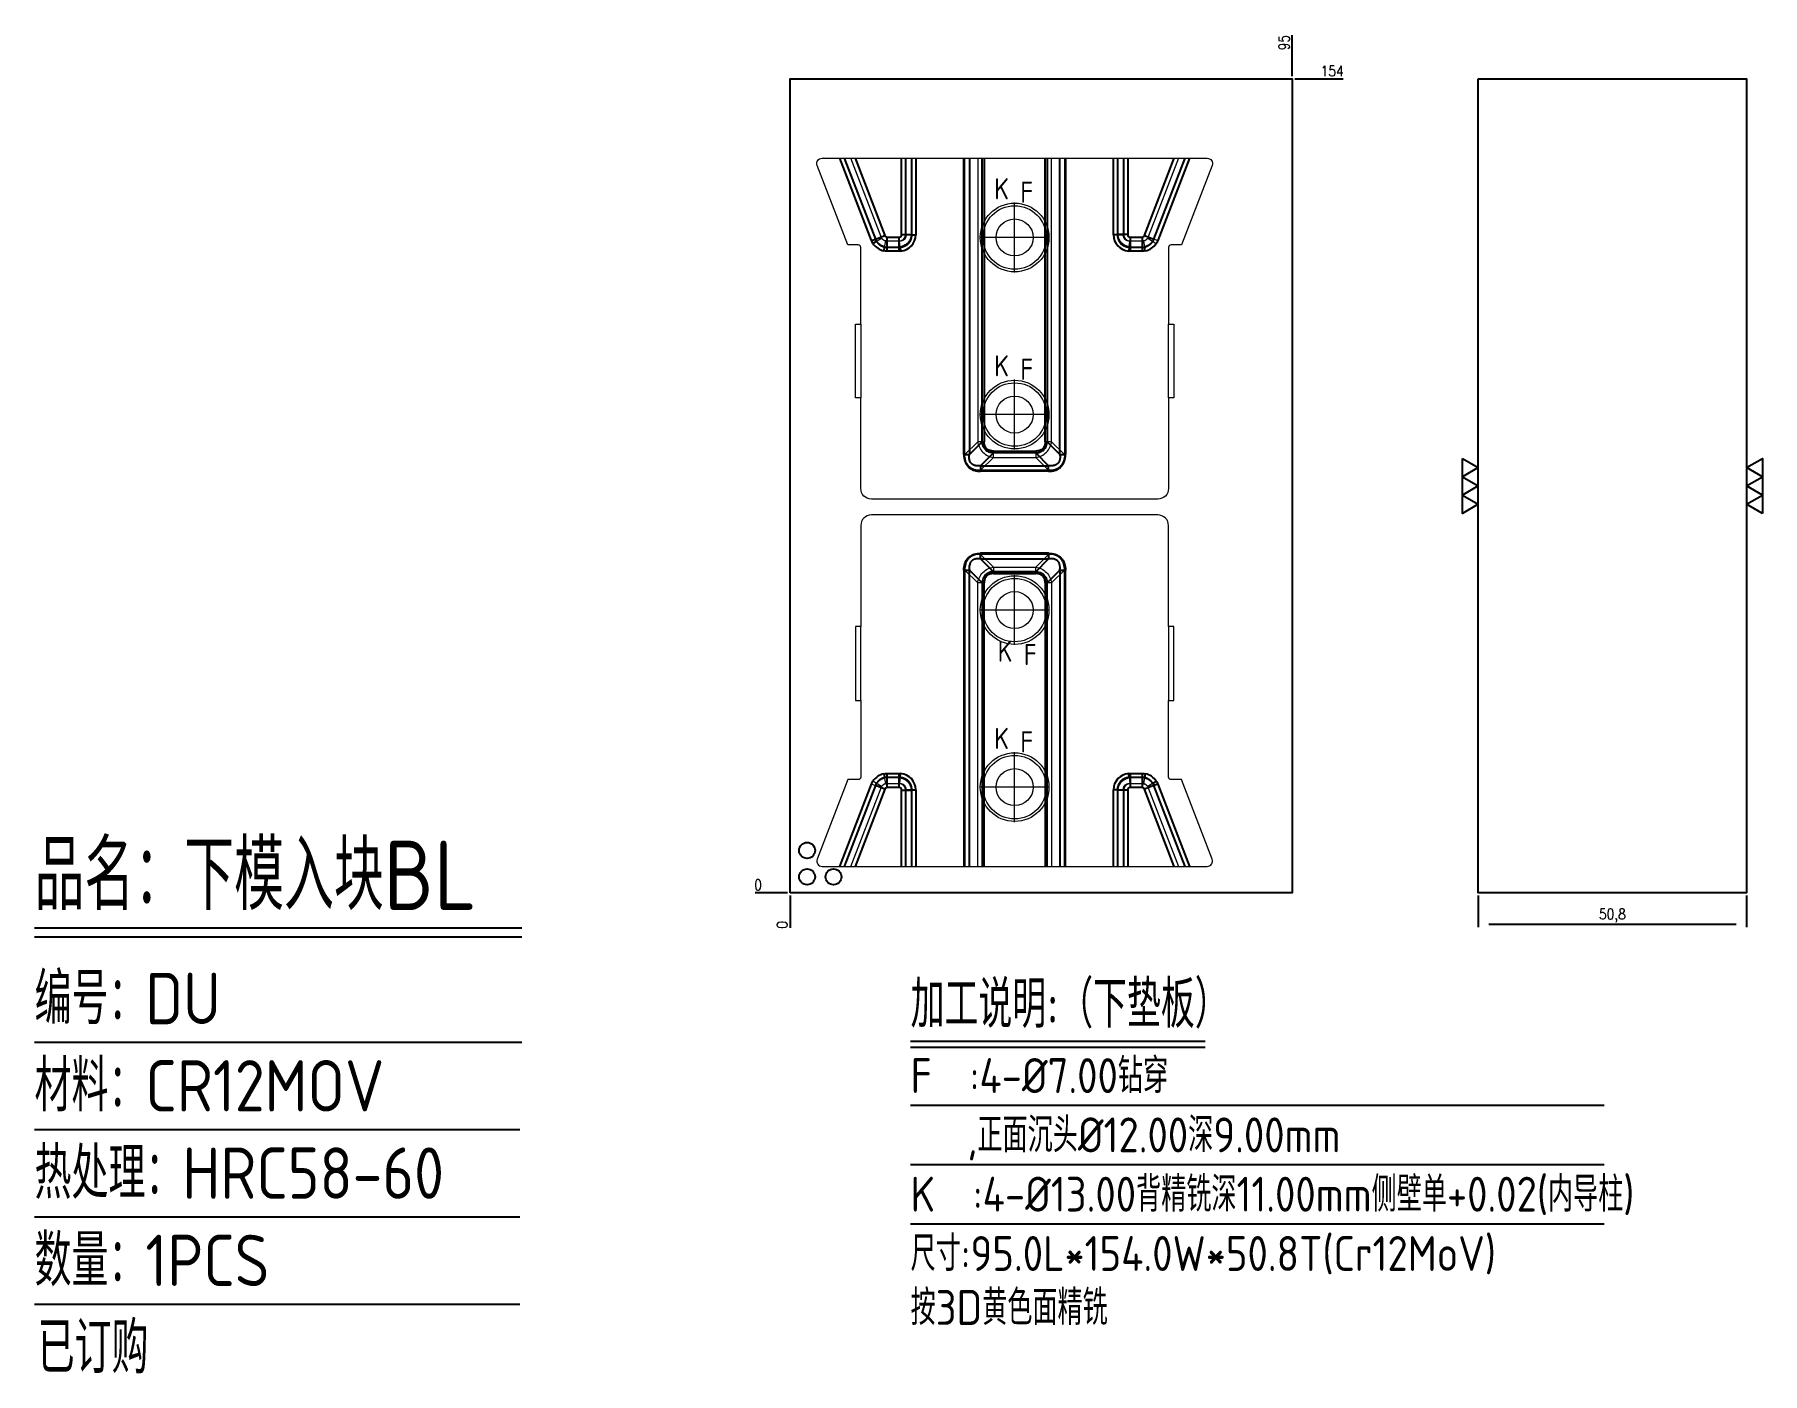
# Model space of a CAD drawing. Header units: millimetres. Extents: x 107096 to 107423, y -5188 to -4935.
import ezdxf
from ezdxf.enums import TextEntityAlignment as Align

# ---------------------------------------------------------------- set-up
doc = ezdxf.new("R2010")
doc.units = ezdxf.units.MM
doc.linetypes.add('HIDDEN', pattern=[0])
for name, color, linetype in [('DIM', 4, 'Continuous'), ('LB_P', 2, 'Continuous'), ('PRESS', 3, 'Continuous'), ('TEXT', 4, 'Continuous')]:
    doc.layers.add(name, color=color, linetype=linetype)
doc.styles.add('gbenor', font='gbenor.shx', dxfattribs={"bigfont": 'gbcbig.shx'})
doc.styles.get("Standard").update_dxf_attribs({"font": 'txt.shx', "width": 0.85, "bigfont": 'ctxt.shx'})
doc.dimstyles.new('T-2-WX', dxfattribs={"dimtxt": 2, "dimasz": 2, "dimexe": 0.5, "dimexo": 0.5, "dimgap": 0.5, "dimtad": 1, "dimtxsty": 'Standard', "dimblk": 'OPEN30', "dimcen": 0, "dimazin": 3, "dimtfac": 1, "dimtmove": 0, "dimatfit": 3, "dimldrblk": 'OPEN30', "dimlwd": -1, "dimlwe": -1})

msp = doc.modelspace()

# ---------------------------------------------------------------- texts
at = {"layer": 'DIM', "color": 3, "linetype": 'Continuous', "lineweight": 25, "style": 'gbenor'}
for s, height, p in [('品名：下模入块BL', 13.1157, (107095.669, -5100.382)), ('编号：DU', 9.7154, (107095.669, -5121.998)), ('材料：CR12MOV', 9.7154, (107095.669, -5138.514)), ('热处理：HRC58-60', 9.71536, (107095.669, -5155.03)), ('数量：1PCS', 9.7154, (107095.669, -5171.547)), ('已订购', 9.7154, (107096.26, -5188.063))]:
    msp.add_text(s, height=height, dxfattribs=at).set_placement(p)
at = {"layer": 'TEXT', "color": 4, "linetype": 'Continuous', "style": 'gbenor'}
for s, p in [('K', (107278.708, -4963.935, 0)), ('F', (107283.473, -4964.587, 0)), ('K', (107278.708, -4997.435, 0)), ('F', (107283.473, -4998.087, 0)), ('K', (107279.363, -5051.413, 0)), ('F', (107284.128, -5052.065, 0)), ('K', (107278.708, -5067.932, 0)), ('F', (107283.473, -5068.584, 0))]:
    msp.add_text(s, height=4, dxfattribs=at).set_placement(p, align=Align.MIDDLE_CENTER)
for s, height, p in [('加工说明:（下垫板）', 8.91, (107261.479, -5122.68)), ('F  :4-%%C7.00钻穿', 6.6, (107261.479, -5135.022)), ('   ,正面沉头%%c12.00深9.00mm', 6.6, (107261.479, -5146.242)), ('尺寸:95.0L*154.0W*50.8T(Cr12MoV)', 6.6, (107261.479, -5168.682))]:
    msp.add_text(s, height=height, dxfattribs=at).set_placement(p)
at = {"layer": 'TEXT', "color": 2, "linetype": 'Continuous', "style": 'gbenor'}
for s, p in [('K  :4-%%C13.00背精铣深11.00mm侧壁单+0.02(内导柱)', (107261.479, -5157.462)), ('按3D黄色面精铣', (107261.479, -5178.891))]:
    msp.add_text(s, height=6.6, dxfattribs=at).set_placement(p)

# ---------------------------------------------------------------- blocks, each defined once
blk = doc.blocks.new('*D7579')
at = {"layer": 'Defpoints', "color": 0}
for p in [(107333.68, -4943.15), (107338.68, -4943.15), (107238.68, -5097.15)]:
    blk.add_point(p, dxfattribs=at)
at = {"layer": 'DIM', "color": 0}
blk.add_line((107334.18, -4943.15), (107343.39, -4943.15), dxfattribs=at)
at = {"layer": 'DIM', "color": 0, "insert": (107341.28, -4941.65), "char_height": 2, "attachment_point": 5}
blk.add_mtext('154', dxfattribs=at)
blk = doc.blocks.new('_Open30')
blk = doc.blocks.new('*D7580')
at = {"layer": 'Defpoints', "color": 0}
for p in [(107233.68, -5097.15), (107238.68, -5097.15), (107238.68, -5097.15)]:
    blk.add_point(p, dxfattribs=at)
at = {"layer": 'DIM', "color": 0}
blk.add_line((107238.18, -5097.15), (107232.04, -5097.15), dxfattribs=at)
at = {"layer": 'DIM', "color": 0, "insert": (107232.61, -5095.65), "char_height": 2, "attachment_point": 5}
blk.add_mtext('0', dxfattribs=at)
blk = doc.blocks.new('*D7581')
at = {"layer": 'Defpoints', "color": 0}
for p in [(107238.68, -5097.15), (107238.68, -5097.15), (107238.68, -5102.15)]:
    blk.add_point(p, dxfattribs=at)
at = {"layer": 'DIM', "color": 0}
blk.add_line((107238.68, -5097.65), (107238.68, -5103.78), dxfattribs=at)
at = {"layer": 'DIM', "color": 0, "insert": (107237.18, -5103.22), "char_height": 2, "attachment_point": 5, "rotation": 90}
blk.add_mtext('0', dxfattribs=at)
blk = doc.blocks.new('*D7582')
at = {"layer": 'Defpoints', "color": 0}
for p in [(107333.68, -4938.15), (107333.68, -4943.15), (107238.68, -5097.15)]:
    blk.add_point(p, dxfattribs=at)
at = {"layer": 'DIM', "color": 0}
blk.add_line((107333.68, -4942.65), (107333.68, -4934.9), dxfattribs=at)
at = {"layer": 'DIM', "color": 0, "insert": (107332.18, -4936.27), "char_height": 2, "attachment_point": 5, "rotation": 90}
blk.add_mtext('95', dxfattribs=at)
blk = doc.blocks.new('*D7583')
at = {"layer": 'Defpoints', "color": 0}
for p in [(107368.92, -5097.15), (107419.72, -5097.15), (107368.92, -5103.15)]:
    blk.add_point(p, dxfattribs=at)
at = {"layer": 'DIM', "color": 0}
for p, q in [((107368.92, -5097.65), (107368.92, -5103.65)), ((107419.72, -5097.65), (107419.72, -5103.65)), ((107417.72, -5103.15), (107370.92, -5103.15))]:
    blk.add_line(p, q, dxfattribs=at)
at = {"layer": 'DIM', "color": 0, "insert": (107394.32, -5101.46), "char_height": 2, "attachment_point": 5}
blk.add_mtext('50,8', dxfattribs=at)

# ---------------------------------------------------------------- dimensions: what is measured, and where the dimension line sits
at = {"layer": 'DIM', "color": 4}
for feature_location, offset, dtype, origin, picture, middle in [((107333.678, -4943.15), (0, 5), 1, (107238.678, -5097.15), '*D7582', (107332.178, -4936.274)), ((107333.678, -4943.15), (5, 0), 0, (107238.678, -5097.15), '*D7579', (107341.282, -4941.65)), ((107238.677654276, -5097.14994949), (-5, 0), 0, (107238.677654276, -5097.14994949), '*D7580', (107232.610987609, -5095.64994949)), ((107238.677654276, -5097.14994949), (0, -5), 1, (107238.677654276, -5097.14994949), '*D7581', (107237.177654276, -5103.216616157))]:
    dim = msp.add_ordinate_dim(feature_location=feature_location, offset=offset, dtype=dtype, origin=origin, dimstyle='T-2-WX', dxfattribs=at)
    dim.commit()
    dim.dimension.update_dxf_attribs({"geometry": picture, "text_midpoint": middle})
dim = msp.add_linear_dim(base=(107368.919, -5103.15), p1=(107419.719, -5097.15), p2=(107368.919, -5097.15), dimstyle='T-2-WX', dxfattribs=at)
dim.commit()
dim.dimension.update_dxf_attribs({"geometry": '*D7583', "text_midpoint": (107394.319, -5101.459)})

# ---------------------------------------------------------------- linework, layer by layer
at = {"layer": 'DIM', "color": 4, "linetype": 'Continuous', "lineweight": 25}
for p, q in [((107095.669, -5103.782), (107187.921, -5103.782)), ((107095.669, -5105.482), (107187.921, -5105.482)), ((107095.669, -5125.399), (107187.921, -5125.399)), ((107095.669, -5141.915), (107187.52, -5141.915)), ((107095.669, -5158.431), (107187.52, -5158.431)), ((107095.669, -5174.947), (107187.52, -5174.947))]:
    msp.add_line(p, q, dxfattribs=at)
at = {"layer": 'LB_P', "lineweight": 25}
for p, q in [((107254.095, -4973.724, 0), (107248.107, -4958.152, 0)), ((107248.928, -4958.152, 0), (107254.81, -4973.449, 0)), ((107250.982, -4958.152, 0), (107256.599, -4972.761, 0)), ((107259.777, -4972.599, 0), (107259.777, -4958.152, 0)), ((107261.656, -4958.152, 0), (107261.656, -4972.599, 0)), ((107261.713, -4972.642, 0), (107261.713, -4958.152, 0)), ((107262.465, -4958.152, 0), (107262.465, -4972.642, 0)), ((107299.89, -4972.642, 0), (107299.89, -4958.152, 0)), ((107300.642, -4958.152, 0), (107300.642, -4972.642, 0)), ((107300.699, -4972.599, 0), (107300.699, -4958.152, 0)), ((107302.579, -4958.152, 0), (107302.579, -4972.599, 0)), ((107305.756, -4972.761, 0), (107311.373, -4958.152, 0)), ((107307.545, -4973.449, 0), (107313.427, -4958.152, 0)), ((107314.248, -4958.152, 0), (107308.261, -4973.724, 0)), ((107254.095, -4973.724, 0), (107254.81, -4973.449, 0)), ((107254.367, -4974.269, 0), (107255.016, -4973.862, 0)), ((107254.81, -4973.449, 0), (107256.599, -4972.761, 0)), ((107257.05, -4973.071, 0), (107259.292, -4973.071, 0)), ((107257.05, -4974.988, 0), (107257.05, -4973.071, 0)), ((107259.292, -4974.988, 0), (107259.292, -4973.071, 0)), ((107259.777, -4972.599, 0), (107261.656, -4972.599, 0)), ((107261.656, -4972.599, 0), (107261.713, -4972.642, 0)), ((107261.713, -4972.642, 0), (107262.465, -4972.642, 0)), ((107300.642, -4972.642, 0), (107299.89, -4972.642, 0)), ((107300.642, -4972.642, 0), (107300.699, -4972.599, 0)), ((107302.579, -4972.599, 0), (107300.699, -4972.599, 0)), ((107303.064, -4973.071, 0), (107305.305, -4973.071, 0)), ((107303.064, -4973.071, 0), (107303.064, -4974.988, 0)), ((107305.305, -4973.071, 0), (107305.305, -4974.988, 0)), ((107305.756, -4972.761, 0), (107307.545, -4973.449, 0)), ((107256.444, -4975.696, 0), (107256.59, -4974.944, 0)), ((107257.05, -4975.754, 0), (107257.05, -4974.988, 0)), ((107257.05, -4974.988, 0), (107259.292, -4974.988, 0)), ((107259.292, -4975.754, 0), (107257.05, -4975.754, 0)), ((107259.292, -4975.754, 0), (107259.292, -4974.988, 0)), ((107259.502, -4974.979, 0), (107259.567, -4975.743, 0)), ((107302.854, -4974.979, 0), (107302.788, -4975.743, 0)), ((107303.064, -4974.988, 0), (107305.305, -4974.988, 0)), ((107303.064, -4974.988, 0), (107303.064, -4975.754, 0)), ((107305.305, -4975.754, 0), (107303.064, -4975.754, 0)), ((107305.305, -4974.988, 0), (107305.305, -4975.754, 0)), ((107305.911, -4975.696, 0), (107305.765, -4974.944, 0)), ((107256.444, -5074.604, 0), (107256.59, -5075.356, 0)), ((107257.05, -5074.546, 0), (107259.292, -5074.546, 0)), ((107257.05, -5075.312, 0), (107257.05, -5074.546, 0)), ((107259.292, -5075.312, 0), (107257.05, -5075.312, 0)), ((107257.05, -5077.229, 0), (107257.05, -5075.312, 0)), ((107259.292, -5075.312, 0), (107259.292, -5074.546, 0)), ((107259.292, -5077.229, 0), (107259.292, -5075.312, 0)), ((107259.502, -5075.321, 0), (107259.567, -5074.557, 0)), ((107302.854, -5075.321, 0), (107302.788, -5074.557, 0)), ((107303.064, -5074.546, 0), (107305.305, -5074.546, 0)), ((107303.064, -5074.546, 0), (107303.064, -5075.312, 0)), ((107303.064, -5075.312, 0), (107303.064, -5077.229, 0)), ((107305.305, -5075.312, 0), (107303.064, -5075.312, 0)), ((107305.305, -5074.546, 0), (107305.305, -5075.312, 0)), ((107305.305, -5075.312, 0), (107305.305, -5077.229, 0)), ((107305.911, -5074.604, 0), (107305.765, -5075.356, 0)), ((107248.107, -5092.148, 0), (107254.095, -5076.575, 0)), ((107254.81, -5076.851, 0), (107248.928, -5092.148, 0)), ((107256.599, -5077.538, 0), (107250.982, -5092.148, 0)), ((107256.599, -5077.538, 0), (107254.81, -5076.851, 0)), ((107259.292, -5077.229, 0), (107257.05, -5077.229, 0)), ((107259.777, -5092.148, 0), (107259.777, -5077.701, 0)), ((107259.777, -5077.701, 0), (107261.656, -5077.701, 0)), ((107261.713, -5077.658, 0), (107261.656, -5077.701, 0)), ((107261.656, -5077.701, 0), (107261.656, -5092.148, 0)), ((107261.713, -5092.148, 0), (107261.713, -5077.658, 0)), ((107261.713, -5077.658, 0), (107262.465, -5077.658, 0)), ((107262.465, -5077.658, 0), (107262.465, -5092.148, 0)), ((107300.642, -5077.658, 0), (107299.89, -5077.658, 0)), ((107299.89, -5092.148, 0), (107299.89, -5077.658, 0)), ((107300.699, -5077.701, 0), (107300.642, -5077.658, 0)), ((107300.642, -5077.658, 0), (107300.642, -5092.148, 0)), ((107302.579, -5077.701, 0), (107300.699, -5077.701, 0)), ((107300.699, -5092.148, 0), (107300.699, -5077.701, 0)), ((107302.579, -5077.701, 0), (107302.579, -5092.148, 0)), ((107305.305, -5077.229, 0), (107303.064, -5077.229, 0)), ((107307.545, -5076.851, 0), (107305.756, -5077.538, 0)), ((107311.373, -5092.148, 0), (107305.756, -5077.538, 0)), ((107307.989, -5076.031, 0), (107307.339, -5076.437, 0)), ((107308.261, -5076.575, 0), (107307.545, -5076.851, 0)), ((107313.427, -5092.148, 0), (107307.545, -5076.851, 0)), ((107308.261, -5076.575, 0), (107314.248, -5092.148, 0))]:
    msp.add_line(p, q, dxfattribs=at)
at = {"layer": 'LB_P', "lineweight": 18}
for p, q in [((107248.107, -4958.152, 0), (107254.095, -4973.724, 0)), ((107255.884, -4973.037, 0), (107250.16, -4958.152, 0)), ((107256.599, -4972.761, 0), (107250.982, -4958.152, 0)), ((107259.777, -4958.152, 0), (107259.777, -4972.599, 0)), ((107260.528, -4972.599, 0), (107260.528, -4958.152, 0)), ((107260.586, -4958.152, 0), (107260.586, -4972.642, 0)), ((107262.465, -4972.642, 0), (107262.465, -4958.152, 0)), ((107299.89, -4958.152, 0), (107299.89, -4972.642, 0)), ((107301.77, -4972.642, 0), (107301.77, -4958.152, 0)), ((107301.827, -4958.152, 0), (107301.827, -4972.599, 0)), ((107302.579, -4972.599, 0), (107302.579, -4958.152, 0)), ((107311.373, -4958.152, 0), (107305.756, -4972.761, 0)), ((107312.195, -4958.152, 0), (107306.472, -4973.037, 0)), ((107308.261, -4973.724, 0), (107314.248, -4958.152, 0)), ((107254.095, -4973.724, 0), (107255.884, -4973.037, 0)), ((107254.367, -4974.269, 0), (107255.991, -4973.253, 0)), ((107256.599, -4972.761, 0), (107255.884, -4973.037, 0)), ((107256.444, -4975.696, 0), (107256.81, -4973.815, 0)), ((107257.05, -4973.838, 0), (107257.05, -4973.071, 0)), ((107259.292, -4973.071, 0), (107257.05, -4973.071, 0)), ((107259.292, -4973.838, 0), (107257.05, -4973.838, 0)), ((107257.05, -4975.754, 0), (107257.05, -4973.838, 0)), ((107259.292, -4973.838, 0), (107259.292, -4973.071, 0)), ((107259.292, -4975.754, 0), (107259.292, -4973.838, 0)), ((107259.567, -4975.743, 0), (107259.403, -4973.833, 0)), ((107260.528, -4972.599, 0), (107259.777, -4972.599, 0)), ((107260.528, -4972.599, 0), (107260.586, -4972.642, 0)), ((107260.586, -4972.642, 0), (107262.465, -4972.642, 0)), ((107299.89, -4972.642, 0), (107301.77, -4972.642, 0)), ((107301.77, -4972.642, 0), (107301.827, -4972.599, 0)), ((107302.579, -4972.599, 0), (107301.827, -4972.599, 0)), ((107302.788, -4975.743, 0), (107302.952, -4973.833, 0)), ((107303.064, -4973.838, 0), (107303.064, -4973.071, 0)), ((107305.305, -4973.071, 0), (107303.064, -4973.071, 0)), ((107303.064, -4973.838, 0), (107303.064, -4975.754, 0)), ((107305.305, -4973.838, 0), (107303.064, -4973.838, 0)), ((107305.305, -4973.838, 0), (107305.305, -4973.071, 0)), ((107305.305, -4973.838, 0), (107305.305, -4975.754, 0)), ((107305.545, -4973.815, 0), (107305.911, -4975.696, 0)), ((107306.472, -4973.037, 0), (107305.756, -4972.761, 0)), ((107306.364, -4973.253, 0), (107307.989, -4974.269, 0)), ((107306.472, -4973.037, 0), (107308.261, -4973.724, 0)), ((107257.05, -4975.754, 0), (107259.292, -4975.754, 0)), ((107303.064, -4975.754, 0), (107305.305, -4975.754, 0)), ((107256.81, -5076.485, 0), (107256.444, -5074.604, 0)), ((107259.292, -5074.546, 0), (107257.05, -5074.546, 0)), ((107257.05, -5076.462, 0), (107257.05, -5074.546, 0)), ((107259.292, -5076.462, 0), (107259.292, -5074.546, 0)), ((107259.567, -5074.557, 0), (107259.403, -5076.467, 0)), ((107302.788, -5074.557, 0), (107302.952, -5076.467, 0)), ((107303.064, -5074.546, 0), (107303.064, -5076.462, 0)), ((107305.305, -5074.546, 0), (107303.064, -5074.546, 0)), ((107305.305, -5074.546, 0), (107305.305, -5076.462, 0)), ((107305.911, -5074.604, 0), (107305.545, -5076.485, 0)), ((107254.095, -5076.575, 0), (107248.107, -5092.148, 0)), ((107250.16, -5092.148, 0), (107255.884, -5077.263, 0)), ((107250.982, -5092.148, 0), (107256.599, -5077.538, 0)), ((107255.884, -5077.263, 0), (107254.095, -5076.575, 0)), ((107255.991, -5077.047, 0), (107254.367, -5076.031, 0)), ((107255.884, -5077.263, 0), (107256.599, -5077.538, 0)), ((107257.05, -5076.462, 0), (107259.292, -5076.462, 0)), ((107257.05, -5076.462, 0), (107257.05, -5077.229, 0)), ((107257.05, -5077.229, 0), (107259.292, -5077.229, 0)), ((107259.292, -5076.462, 0), (107259.292, -5077.229, 0)), ((107259.777, -5077.701, 0), (107260.528, -5077.701, 0)), ((107259.777, -5077.701, 0), (107259.777, -5092.148, 0)), ((107260.586, -5077.658, 0), (107260.528, -5077.701, 0)), ((107260.528, -5092.148, 0), (107260.528, -5077.701, 0)), ((107262.465, -5077.658, 0), (107260.586, -5077.658, 0)), ((107260.586, -5077.658, 0), (107260.586, -5092.148, 0)), ((107262.465, -5092.148, 0), (107262.465, -5077.658, 0)), ((107301.77, -5077.658, 0), (107299.89, -5077.658, 0)), ((107299.89, -5077.658, 0), (107299.89, -5092.148, 0)), ((107301.827, -5077.701, 0), (107301.77, -5077.658, 0)), ((107301.77, -5092.148, 0), (107301.77, -5077.658, 0)), ((107301.827, -5077.701, 0), (107302.579, -5077.701, 0)), ((107301.827, -5077.701, 0), (107301.827, -5092.148, 0)), ((107302.579, -5092.148, 0), (107302.579, -5077.701, 0)), ((107303.064, -5076.462, 0), (107303.064, -5077.229, 0)), ((107303.064, -5076.462, 0), (107305.305, -5076.462, 0)), ((107303.064, -5077.229, 0), (107305.305, -5077.229, 0)), ((107305.305, -5076.462, 0), (107305.305, -5077.229, 0)), ((107305.756, -5077.538, 0), (107306.472, -5077.263, 0)), ((107305.756, -5077.538, 0), (107311.373, -5092.148, 0)), ((107307.989, -5076.031, 0), (107306.364, -5077.047, 0)), ((107308.261, -5076.575, 0), (107306.472, -5077.263, 0)), ((107306.472, -5077.263, 0), (107312.195, -5092.148, 0)), ((107314.248, -5092.148, 0), (107308.261, -5076.575, 0))]:
    msp.add_line(p, q, dxfattribs=at)
at = {"layer": 'LB_P', "linetype": 'Continuous', "lineweight": 18}
for p, q in [((107271.556, -4958.152, 0), (107271.556, -5014.209, 0)), ((107271.768, -5014.209, 0), (107271.768, -4958.152, 0)), ((107274.182, -4958.152, 0), (107274.182, -5011.795, 0)), ((107275.384, -5011.795, 0), (107275.384, -4958.152, 0)), ((107286.97, -4958.152, 0), (107286.97, -5011.795, 0)), ((107288.172, -5011.795, 0), (107288.172, -4958.152, 0)), ((107290.587, -4958.152, 0), (107290.587, -5014.209, 0)), ((107290.799, -5014.209, 0), (107290.799, -4958.152, 0)), ((107271.768, -5014.209, 0), (107274.182, -5011.795, 0)), ((107285.202, -5013.563, 0), (107277.152, -5013.563, 0)), ((107288.172, -5011.795, 0), (107290.587, -5014.209, 0)), ((107277.153, -5014.765, 0), (107274.738, -5017.179, 0)), ((107277.153, -5014.765, 0), (107285.202, -5014.765, 0)), ((107287.617, -5017.179, 0), (107285.202, -5014.765, 0)), ((107287.617, -5017.179, 0), (107274.738, -5017.179, 0)), ((107274.738, -5017.391, 0), (107287.617, -5017.391, 0)), ((107274.738, -5032.909, 0), (107287.617, -5032.909, 0)), ((107277.153, -5035.535, 0), (107274.738, -5033.121, 0)), ((107287.617, -5033.121, 0), (107274.738, -5033.121, 0)), ((107287.617, -5033.121, 0), (107285.203, -5035.535, 0)), ((107271.556, -5092.148, 0), (107271.556, -5036.091, 0)), ((107271.768, -5036.091, 0), (107271.768, -5092.148, 0)), ((107271.768, -5036.091, 0), (107274.183, -5038.505, 0)), ((107277.153, -5035.535, 0), (107285.203, -5035.535, 0)), ((107288.173, -5038.505, 0), (107290.587, -5036.091, 0)), ((107290.587, -5092.148, 0), (107290.587, -5036.091, 0)), ((107290.799, -5036.091, 0), (107290.799, -5092.148, 0)), ((107274.183, -5092.148, 0), (107274.183, -5038.505, 0)), ((107275.385, -5038.505, 0), (107275.385, -5092.148, 0)), ((107285.203, -5036.737, 0), (107277.153, -5036.737, 0)), ((107286.971, -5092.148, 0), (107286.971, -5038.505, 0)), ((107288.173, -5038.505, 0), (107288.173, -5092.148, 0))]:
    msp.add_line(p, q, dxfattribs=at)
at = {"layer": 'LB_P', "linetype": 'Continuous', "lineweight": 25}
for p, q in [((107271.556, -5014.209, 0), (107271.556, -4958.152, 0)), ((107272.617, -4958.152, 0), (107272.617, -5014.209, 0)), ((107275.031, -5011.795, 0), (107275.031, -4958.152, 0)), ((107275.384, -4958.152, 0), (107275.384, -5011.795, 0)), ((107286.97, -5011.795, 0), (107286.97, -4958.152, 0)), ((107287.324, -4958.152, 0), (107287.324, -5011.795, 0)), ((107289.738, -5014.209, 0), (107289.738, -4958.152, 0)), ((107290.799, -4958.152, 0), (107290.799, -5014.209, 0)), ((107275.031, -5011.795, 0), (107272.617, -5014.209, 0)), ((107277.153, -5013.563, 0), (107285.202, -5013.563, 0)), ((107289.738, -5014.209, 0), (107287.324, -5011.795, 0)), ((107274.738, -5016.331, 0), (107277.152, -5013.916, 0)), ((107274.738, -5016.331, 0), (107287.617, -5016.331, 0)), ((107285.202, -5013.916, 0), (107277.152, -5013.916, 0)), ((107285.202, -5013.916, 0), (107287.617, -5016.331, 0)), ((107287.617, -5017.391, 0), (107274.738, -5017.391, 0)), ((107287.617, -5032.909, 0), (107274.738, -5032.909, 0)), ((107271.556, -5036.091, 0), (107271.556, -5092.148, 0)), ((107275.031, -5038.505, 0), (107272.617, -5036.091, 0)), ((107272.617, -5092.148, 0), (107272.617, -5036.091, 0)), ((107274.738, -5033.969, 0), (107277.153, -5036.383, 0)), ((107274.738, -5033.969, 0), (107287.617, -5033.969, 0)), ((107285.203, -5036.384, 0), (107277.153, -5036.383, 0)), ((107285.203, -5036.384, 0), (107287.617, -5033.969, 0)), ((107289.738, -5036.091, 0), (107287.324, -5038.505, 0)), ((107289.738, -5036.091, 0), (107289.738, -5092.148, 0)), ((107290.799, -5092.148, 0), (107290.799, -5036.091, 0)), ((107275.031, -5038.505, 0), (107275.031, -5092.148, 0)), ((107275.385, -5092.148, 0), (107275.385, -5038.505, 0)), ((107277.153, -5036.737, 0), (107285.203, -5036.737, 0)), ((107286.971, -5038.505, 0), (107286.971, -5092.148, 0)), ((107287.324, -5092.148, 0), (107287.324, -5038.505, 0))]:
    msp.add_line(p, q, dxfattribs=at)
at = {"layer": 'LB_P', "linetype": 'Continuous', "lineweight": 15}
for p, q in [((107281.178, -4979.752, 0), (107281.178, -4966.552, 0)), ((107287.778, -4973.152, 0), (107274.578, -4973.152, 0)), ((107252.058, -4989.52, 0), (107252.058, -5003.52, 0)), ((107310.297, -5003.52, 0), (107310.297, -4989.52, 0)), ((107281.178, -5013.252, 0), (107281.178, -5000.052, 0)), ((107287.778, -5006.652, 0), (107274.578, -5006.652, 0)), ((107281.178, -5050.248, 0), (107281.178, -5037.048, 0)), ((107287.778, -5043.648, 0), (107274.578, -5043.648, 0)), ((107252.058, -5060.78, 0), (107252.058, -5046.78, 0)), ((107310.297, -5046.78, 0), (107310.297, -5060.78, 0)), ((107281.178, -5083.748, 0), (107281.178, -5070.548, 0)), ((107287.778, -5077.148, 0), (107274.578, -5077.148, 0))]:
    msp.add_line(p, q, dxfattribs=at)
at = {"layer": 'LB_P', "color": 1, "linetype": 'Continuous', "lineweight": 15, "elevation": 0}
for points in [[(107310.297, -5003.52), (107310.297, -5020.65, -0.4142136), (107308.297, -5022.65), (107254.058, -5022.65, -0.4142136), (107252.058, -5020.65), (107252.058, -5003.52), (107251.058, -5003.52), (107251.058, -4989.52), (107252.058, -4989.52), (107252.058, -4975.07, 0.4142136), (107251.558, -4974.57), (107249.595, -4974.57), (107243.805, -4959.511, -0.5263024), (107244.738, -4958.152), (107317.617, -4958.152, -0.5263024), (107318.551, -4959.511), (107312.76, -4974.57), (107310.797, -4974.57, 0.4142136), (107310.297, -4975.07), (107310.297, -4989.52), (107311.297, -4989.52), (107311.297, -5003.52)], [(107310.297, -5046.78), (107310.297, -5027.65, 0.4142136), (107308.297, -5025.65), (107254.058, -5025.65, 0.4142136), (107252.058, -5027.65), (107252.058, -5046.78), (107251.058, -5046.78), (107251.058, -5060.78), (107252.058, -5060.78), (107252.058, -5075.23, -0.4142136), (107251.558, -5075.73), (107249.595, -5075.73), (107243.805, -5090.789, 0.5263024), (107244.738, -5092.148), (107317.617, -5092.148, 0.5263024), (107318.551, -5090.789), (107312.76, -5075.73), (107310.797, -5075.73, -0.4142136), (107310.297, -5075.23), (107310.297, -5060.78), (107311.297, -5060.78), (107311.297, -5046.78)]]:
    msp.add_lwpolyline(points, format="xyb", close=True, dxfattribs=at)
at = {"layer": 'LB_P', "linetype": 'HIDDEN', "lineweight": 15}
for centre in [(107281.178, -4973.152, 0), (107281.178, -5006.652, 0), (107281.178, -5043.648, 0), (107281.178, -5077.148, 0)]:
    msp.add_circle(centre, 6.5, dxfattribs=at)
at = {"layer": 'LB_P', "linetype": 'Continuous', "lineweight": 15}
for centre, radius in [((107281.178, -4973.152, 0), 6), ((107281.178, -4973.152, 0), 3.5), ((107281.178, -5006.652, 0), 6), ((107281.178, -5006.652, 0), 3.5), ((107281.178, -5043.648, 0), 6), ((107281.178, -5043.648, 0), 3.5), ((107281.178, -5077.148, 0), 6), ((107281.178, -5077.148, 0), 3.5)]:
    msp.add_circle(centre, radius, dxfattribs=at)
at = {"layer": 'LB_P', "lineweight": 25}
for centre, major_axis, ratio, start_param, end_param in [((107257.221, -4972.339, 0), (1.965, 2.86), 0.9510147, 2.7497471, 3.5334382), ((107257.074, -4972.553, 0), (0.298, 0.433), 0.9510147, 2.5629528, 3.7202325), ((107259.244, -4972.553, 0), (0.442, -0.325), 0.9112507, 5.3919185, 6.8740774), ((107258.953, -4972.339, 0), (2.916, -2.147), 0.9112507, 5.4790444, 6.8740774), ((107303.402, -4972.339, 0), (-2.916, -2.147), 0.9112507, 5.6922932, 7.0873262), ((107303.111, -4972.553, 0), (-0.442, -0.325), 0.9112507, 5.6922932, 7.1744522), ((107305.281, -4972.553, 0), (-0.298, 0.433), 0.9510147, 2.5629528, 3.7202325), ((107305.134, -4972.339, 0), (-1.965, 2.86), 0.9510147, 2.7497471, 3.5334382), ((107257.221, -5077.961, 0), (1.965, -2.86), 0.9510147, 2.7497471, 3.5334382), ((107258.953, -5077.961, 0), (2.916, 2.147), 0.9112507, 5.6922932, 7.0873262), ((107303.402, -5077.961, 0), (-2.916, 2.147), 0.9112507, 5.4790444, 6.8740774), ((107305.134, -5077.961, 0), (-1.965, -2.86), 0.9510147, 2.7497471, 3.5334382), ((107257.074, -5077.746, 0), (0.298, -0.433), 0.9510147, 2.5629528, 3.7202325), ((107259.244, -5077.746, 0), (0.442, 0.325), 0.9112507, 5.6922932, 7.1744522), ((107303.111, -5077.746, 0), (-0.442, 0.325), 0.9112507, 5.3919185, 6.8740774), ((107305.281, -5077.746, 0), (-0.298, -0.433), 0.9510147, 2.5629528, 3.7202325)]:
    msp.add_ellipse(centre, major_axis=major_axis, ratio=ratio, start_param=start_param, end_param=end_param, dxfattribs=at)
at = {"layer": 'LB_P', "lineweight": 18}
for centre, major_axis, ratio, start_param, end_param in [((107257.221, -4972.339, 0), (1.965, 2.86), 0.9510147, 2.7497471, 3.5334382), ((107257.074, -4972.553, 0), (0.298, 0.433), 0.9510147, 2.5629528, 3.7202325), ((107259.244, -4972.553, 0), (0.442, -0.325), 0.9112507, 5.3919185, 6.8740774), ((107258.953, -4972.339, 0), (2.916, -2.147), 0.9112507, 5.4790444, 6.8740774), ((107303.402, -4972.339, 0), (-2.916, -2.147), 0.9112507, 5.6922932, 7.0873262), ((107303.111, -4972.553, 0), (-0.442, -0.325), 0.9112507, 5.6922932, 7.1744522), ((107305.281, -4972.553, 0), (-0.298, 0.433), 0.9510147, 2.5629528, 3.7202325), ((107305.134, -4972.339, 0), (-1.965, 2.86), 0.9510147, 2.7497471, 3.5334382), ((107257.221, -5077.961, 0), (1.965, -2.86), 0.9510147, 2.7497471, 3.5334382), ((107258.953, -5077.961, 0), (2.916, 2.147), 0.9112507, 5.6922932, 7.0873262), ((107303.402, -5077.961, 0), (-2.916, 2.147), 0.9112507, 5.4790444, 6.8740774), ((107305.134, -5077.961, 0), (-1.965, -2.86), 0.9510147, 2.7497471, 3.5334382), ((107257.074, -5077.746, 0), (0.298, -0.433), 0.9510147, 2.5629528, 3.7202325), ((107259.244, -5077.746, 0), (0.442, 0.325), 0.9112507, 5.6922932, 7.1744522), ((107303.111, -5077.746, 0), (-0.442, 0.325), 0.9112507, 5.3919185, 6.8740774), ((107305.281, -5077.746, 0), (-0.298, -0.433), 0.9510147, 2.5629528, 3.7202325)]:
    msp.add_ellipse(centre, major_axis=major_axis, ratio=ratio, start_param=start_param, end_param=end_param, dxfattribs=at)
at = {"layer": 'LB_P', "lineweight": 25}
for points in [[(107254.367, -4974.269, 0), (107254.259, -4974.097, 0), (107254.168, -4973.914, 0), (107254.095, -4973.724, 0)], [(107254.81, -4973.449, 0), (107254.867, -4973.593, 0), (107254.936, -4973.731, 0), (107255.017, -4973.862, 0)], [(107307.338, -4973.862, 0), (107307.419, -4973.731, 0), (107307.489, -4973.593, 0), (107307.545, -4973.449, 0)], [(107308.261, -4973.724, 0), (107308.188, -4973.914, 0), (107308.096, -4974.097, 0), (107307.989, -4974.269, 0)], [(107257.05, -4975.754, 0), (107256.847, -4975.754, 0), (107256.643, -4975.735, 0), (107256.444, -4975.696, 0)], [(107256.591, -4974.942, 0), (107256.742, -4974.972, 0), (107256.895, -4974.987, 0), (107257.05, -4974.988, 0)], [(107259.292, -4974.988, 0), (107259.362, -4974.988, 0), (107259.432, -4974.985, 0), (107259.502, -4974.978, 0)], [(107259.567, -4975.743, 0), (107259.476, -4975.75, 0), (107259.384, -4975.754, 0), (107259.292, -4975.754, 0)], [(107303.064, -4975.754, 0), (107302.972, -4975.754, 0), (107302.88, -4975.75, 0), (107302.788, -4975.743, 0)], [(107302.854, -4974.978, 0), (107302.923, -4974.985, 0), (107302.994, -4974.988, 0), (107303.064, -4974.988, 0)], [(107305.305, -4974.988, 0), (107305.46, -4974.987, 0), (107305.614, -4974.972, 0), (107305.765, -4974.942, 0)], [(107305.911, -4975.696, 0), (107305.712, -4975.735, 0), (107305.508, -4975.754, 0), (107305.305, -4975.754, 0)], [(107256.444, -5074.604, 0), (107256.643, -5074.565, 0), (107256.847, -5074.546, 0), (107257.05, -5074.546, 0)], [(107257.05, -5075.312, 0), (107256.895, -5075.313, 0), (107256.742, -5075.328, 0), (107256.591, -5075.357, 0)], [(107259.292, -5074.546, 0), (107259.384, -5074.546, 0), (107259.476, -5074.549, 0), (107259.567, -5074.557, 0)], [(107259.502, -5075.321, 0), (107259.432, -5075.315, 0), (107259.362, -5075.312, 0), (107259.292, -5075.312, 0)], [(107302.788, -5074.557, 0), (107302.88, -5074.549, 0), (107302.972, -5074.546, 0), (107303.064, -5074.546, 0)], [(107303.064, -5075.312, 0), (107302.994, -5075.312, 0), (107302.923, -5075.315, 0), (107302.854, -5075.321, 0)], [(107305.305, -5074.546, 0), (107305.508, -5074.546, 0), (107305.712, -5074.565, 0), (107305.911, -5074.604, 0)], [(107305.765, -5075.357, 0), (107305.614, -5075.328, 0), (107305.46, -5075.313, 0), (107305.305, -5075.312, 0)], [(107254.095, -5076.575, 0), (107254.168, -5076.386, 0), (107254.259, -5076.203, 0), (107254.367, -5076.031, 0)], [(107255.017, -5076.438, 0), (107254.936, -5076.569, 0), (107254.867, -5076.707, 0), (107254.81, -5076.851, 0)], [(107307.545, -5076.851, 0), (107307.489, -5076.707, 0), (107307.419, -5076.569, 0), (107307.338, -5076.438, 0)], [(107307.989, -5076.031, 0), (107308.096, -5076.203, 0), (107308.188, -5076.386, 0), (107308.261, -5076.575, 0)]]:
    msp.add_open_spline(points, degree=3, dxfattribs=at)
at = {"layer": 'LB_P', "lineweight": 18}
for points in [[(107254.095, -4973.724, 0), (107254.168, -4973.914, 0), (107254.259, -4974.097, 0), (107254.367, -4974.269, 0)], [(107255.992, -4973.252, 0), (107255.949, -4973.184, 0), (107255.913, -4973.112, 0), (107255.884, -4973.037, 0)], [(107257.05, -4973.838, 0), (107256.969, -4973.837, 0), (107256.889, -4973.829, 0), (107256.81, -4973.814, 0)], [(107259.403, -4973.833, 0), (107259.366, -4973.836, 0), (107259.329, -4973.838, 0), (107259.292, -4973.838, 0)], [(107303.064, -4973.838, 0), (107303.026, -4973.838, 0), (107302.989, -4973.836, 0), (107302.952, -4973.833, 0)], [(107305.545, -4973.814, 0), (107305.467, -4973.829, 0), (107305.386, -4973.837, 0), (107305.305, -4973.838, 0)], [(107306.472, -4973.037, 0), (107306.442, -4973.112, 0), (107306.406, -4973.184, 0), (107306.363, -4973.252, 0)], [(107256.444, -4975.696, 0), (107256.643, -4975.735, 0), (107256.847, -4975.754, 0), (107257.05, -4975.754, 0)], [(107259.292, -4975.754, 0), (107259.384, -4975.754, 0), (107259.476, -4975.75, 0), (107259.567, -4975.743, 0)], [(107302.788, -4975.743, 0), (107302.88, -4975.75, 0), (107302.972, -4975.754, 0), (107303.064, -4975.754, 0)], [(107305.305, -4975.754, 0), (107305.508, -4975.754, 0), (107305.712, -4975.735, 0), (107305.911, -4975.696, 0)], [(107257.05, -5074.546, 0), (107256.847, -5074.546, 0), (107256.643, -5074.565, 0), (107256.444, -5074.604, 0)], [(107259.567, -5074.557, 0), (107259.476, -5074.549, 0), (107259.384, -5074.546, 0), (107259.292, -5074.546, 0)], [(107303.064, -5074.546, 0), (107302.972, -5074.546, 0), (107302.88, -5074.549, 0), (107302.788, -5074.557, 0)], [(107305.911, -5074.604, 0), (107305.712, -5074.565, 0), (107305.508, -5074.546, 0), (107305.305, -5074.546, 0)], [(107255.884, -5077.263, 0), (107255.913, -5077.188, 0), (107255.949, -5077.116, 0), (107255.992, -5077.048, 0)], [(107256.81, -5076.486, 0), (107256.889, -5076.47, 0), (107256.969, -5076.462, 0), (107257.05, -5076.462, 0)], [(107259.292, -5076.462, 0), (107259.329, -5076.462, 0), (107259.366, -5076.464, 0), (107259.403, -5076.467, 0)], [(107302.952, -5076.467, 0), (107302.989, -5076.464, 0), (107303.026, -5076.462, 0), (107303.064, -5076.462, 0)], [(107305.305, -5076.462, 0), (107305.386, -5076.462, 0), (107305.467, -5076.47, 0), (107305.545, -5076.486, 0)], [(107306.363, -5077.048, 0), (107306.406, -5077.116, 0), (107306.442, -5077.188, 0), (107306.472, -5077.263, 0)], [(107308.261, -5076.575, 0), (107308.188, -5076.386, 0), (107308.096, -5076.203, 0), (107307.989, -5076.031, 0)]]:
    msp.add_open_spline(points, degree=3, dxfattribs=at)
at = {"layer": 'LB_P', "lineweight": 25}
for points, knots in [([(107256.59, -4974.944, 0), (107256.538, -4974.931, 0), (107256.432, -4974.905, 0), (107256.278, -4974.854, 0), (107256.126, -4974.794, 0), (107255.979, -4974.723, 0), (107255.836, -4974.644, 0), (107255.698, -4974.556, 0), (107255.567, -4974.459, 0), (107255.441, -4974.354, 0), (107255.323, -4974.242, 0), (107255.212, -4974.122, 0), (107255.109, -4973.996, 0), (107255.047, -4973.907, 0), (107255.016, -4973.862, 0)], [0, 0, 0, 0, 0.0833464, 0.1666857, 0.2500193, 0.3333486, 0.416675, 0.5, 0.583325, 0.6666514, 0.7499807, 0.8333143, 0.9166536, 1, 1, 1, 1]), ([(107255.016, -4973.862, 0), (107255.044, -4973.905, 0), (107255.098, -4973.991, 0), (107255.19, -4974.112, 0), (107255.288, -4974.227, 0), (107255.394, -4974.335, 0), (107255.506, -4974.436, 0), (107255.625, -4974.53, 0), (107255.749, -4974.615, 0), (107255.879, -4974.692, 0), (107256.014, -4974.761, 0), (107256.152, -4974.821, 0), (107256.295, -4974.871, 0), (107256.441, -4974.913, 0), (107256.541, -4974.933, 0), (107256.59, -4974.944, 0)], [0, 0, 0, 0, 0.077455, 0.1546448, 0.231617, 0.3084193, 0.3851003, 0.4617082, 0.5382918, 0.6148997, 0.6915807, 0.768383, 0.8453552, 0.922545, 1, 1, 1, 1]), ([(107261.656, -4972.599, 0), (107261.651, -4972.652, 0), (107261.642, -4972.758, 0), (107261.615, -4972.917, 0), (107261.579, -4973.074, 0), (107261.533, -4973.23, 0), (107261.477, -4973.383, 0), (107261.411, -4973.533, 0), (107261.336, -4973.678, 0), (107261.251, -4973.82, 0), (107261.157, -4973.956, 0), (107261.055, -4974.087, 0), (107260.945, -4974.211, 0), (107260.826, -4974.328, 0), (107260.701, -4974.437, 0), (107260.569, -4974.539, 0), (107260.43, -4974.631, 0), (107260.286, -4974.715, 0), (107260.137, -4974.789, 0), (107259.983, -4974.853, 0), (107259.825, -4974.906, 0), (107259.665, -4974.949, 0), (107259.556, -4974.969, 0), (107259.502, -4974.979, 0)], [0, 0, 0, 0, 0.0464773, 0.0930593, 0.1397477, 0.1865438, 0.2334494, 0.2804657, 0.3275944, 0.3748369, 0.4221947, 0.4696692, 0.5172619, 0.5649743, 0.6128076, 0.6607635, 0.7088432, 0.7570482, 0.8053798, 0.8538394, 0.9024284, 0.9511482, 1, 1, 1, 1]), ([(107259.502, -4974.979, 0), (107259.557, -4974.974, 0), (107259.665, -4974.966, 0), (107259.826, -4974.941, 0), (107259.981, -4974.908, 0), (107260.132, -4974.865, 0), (107260.277, -4974.814, 0), (107260.416, -4974.755, 0), (107260.549, -4974.689, 0), (107260.676, -4974.616, 0), (107260.796, -4974.535, 0), (107260.908, -4974.449, 0), (107261.014, -4974.357, 0), (107261.147, -4974.225, 0), (107261.298, -4974.043, 0), (107261.451, -4973.799, 0), (107261.572, -4973.533, 0), (107261.658, -4973.249, 0), (107261.71, -4972.949, 0), (107261.712, -4972.745, 0), (107261.713, -4972.642, 0)], [0, 0, 0, 0, 0.0462654, 0.0916746, 0.1362543, 0.180033, 0.2230405, 0.2653085, 0.3068701, 0.3477603, 0.388016, 0.4276754, 0.466779, 0.5053686, 0.5845752, 0.6646012, 0.7458145, 0.8285671, 0.9131919, 1, 1, 1, 1]), ([(107300.642, -4972.642, 0), (107300.642, -4972.694, 0), (107300.641, -4972.797, 0), (107300.652, -4972.951, 0), (107300.672, -4973.102, 0), (107300.702, -4973.249, 0), (107300.741, -4973.393, 0), (107300.788, -4973.533, 0), (107300.845, -4973.668, 0), (107300.909, -4973.798, 0), (107300.981, -4973.922, 0), (107301.061, -4974.041, 0), (107301.149, -4974.153, 0), (107301.273, -4974.293, 0), (107301.445, -4974.454, 0), (107301.679, -4974.621, 0), (107301.939, -4974.761, 0), (107302.225, -4974.87, 0), (107302.532, -4974.948, 0), (107302.745, -4974.968, 0), (107302.854, -4974.979, 0)], [0, 0, 0, 0, 0.0436974, 0.0868155, 0.129391, 0.1714622, 0.2130686, 0.2542512, 0.2950521, 0.3355148, 0.3756837, 0.4156043, 0.455323, 0.4948868, 0.5725019, 0.6523524, 0.734754, 0.8199938, 0.9083314, 1, 1, 1, 1]), ([(107302.854, -4974.979, 0), (107302.802, -4974.969, 0), (107302.698, -4974.951, 0), (107302.545, -4974.91, 0), (107302.394, -4974.86, 0), (107302.246, -4974.801, 0), (107302.103, -4974.732, 0), (107301.964, -4974.655, 0), (107301.83, -4974.569, 0), (107301.702, -4974.475, 0), (107301.579, -4974.373, 0), (107301.464, -4974.265, 0), (107301.355, -4974.149, 0), (107301.253, -4974.028, 0), (107301.159, -4973.901, 0), (107301.073, -4973.769, 0), (107300.995, -4973.632, 0), (107300.925, -4973.492, 0), (107300.865, -4973.348, 0), (107300.813, -4973.202, 0), (107300.771, -4973.053, 0), (107300.737, -4972.903, 0), (107300.712, -4972.751, 0), (107300.704, -4972.65, 0), (107300.699, -4972.599, 0)], [0, 0, 0, 0, 0.04663418, 0.09314797, 0.13954254, 0.18581904, 0.23197868, 0.27802263, 0.3239521, 0.3697683, 0.41547245, 0.46106576, 0.50654949, 0.55192487, 0.59719316, 0.64235563, 0.68741353, 0.73236816, 0.77722081, 0.82197277, 0.86662534, 0.91117986, 0.95563763, 1, 1, 1, 1]), ([(107307.339, -4973.862, 0), (107307.308, -4973.907, 0), (107307.246, -4973.996, 0), (107307.143, -4974.122, 0), (107307.032, -4974.242, 0), (107306.914, -4974.354, 0), (107306.789, -4974.459, 0), (107306.657, -4974.556, 0), (107306.519, -4974.644, 0), (107306.377, -4974.723, 0), (107306.229, -4974.794, 0), (107306.078, -4974.854, 0), (107305.923, -4974.905, 0), (107305.818, -4974.931, 0), (107305.765, -4974.944, 0)], [0, 0, 0, 0, 0.0833464, 0.1666857, 0.2500193, 0.3333486, 0.416675, 0.5, 0.583325, 0.6666514, 0.7499807, 0.8333143, 0.9166536, 1, 1, 1, 1]), ([(107305.765, -4974.944, 0), (107305.815, -4974.933, 0), (107305.914, -4974.913, 0), (107306.06, -4974.871, 0), (107306.203, -4974.821, 0), (107306.342, -4974.761, 0), (107306.476, -4974.692, 0), (107306.606, -4974.615, 0), (107306.73, -4974.53, 0), (107306.849, -4974.436, 0), (107306.961, -4974.335, 0), (107307.067, -4974.227, 0), (107307.165, -4974.112, 0), (107307.257, -4973.991, 0), (107307.312, -4973.905, 0), (107307.339, -4973.862, 0)], [0, 0, 0, 0, 0.077455, 0.1546448, 0.231617, 0.3084193, 0.3851003, 0.4617082, 0.5382918, 0.6148997, 0.6915807, 0.768383, 0.8453552, 0.922545, 1, 1, 1, 1]), ([(107255.016, -5076.437, 0), (107255.047, -5076.393, 0), (107255.109, -5076.304, 0), (107255.212, -5076.178, 0), (107255.323, -5076.058, 0), (107255.441, -5075.945, 0), (107255.567, -5075.841, 0), (107255.698, -5075.744, 0), (107255.836, -5075.656, 0), (107255.979, -5075.576, 0), (107256.126, -5075.506, 0), (107256.278, -5075.446, 0), (107256.432, -5075.395, 0), (107256.538, -5075.369, 0), (107256.59, -5075.356, 0)], [0, 0, 0, 0, 0.0833464, 0.1666857, 0.2500193, 0.3333486, 0.416675, 0.5, 0.583325, 0.6666514, 0.7499807, 0.8333143, 0.9166536, 1, 1, 1, 1]), ([(107256.59, -5075.356, 0), (107256.541, -5075.366, 0), (107256.441, -5075.387, 0), (107256.295, -5075.429, 0), (107256.152, -5075.479, 0), (107256.014, -5075.539, 0), (107255.879, -5075.608, 0), (107255.749, -5075.685, 0), (107255.625, -5075.77, 0), (107255.506, -5075.864, 0), (107255.394, -5075.965, 0), (107255.288, -5076.073, 0), (107255.19, -5076.188, 0), (107255.098, -5076.309, 0), (107255.044, -5076.395, 0), (107255.016, -5076.437, 0)], [0, 0, 0, 0, 0.077455, 0.1546448, 0.231617, 0.3084193, 0.3851003, 0.4617082, 0.5382918, 0.6148997, 0.6915807, 0.768383, 0.8453552, 0.922545, 1, 1, 1, 1]), ([(107259.502, -5075.321, 0), (107259.554, -5075.33, 0), (107259.657, -5075.349, 0), (107259.811, -5075.39, 0), (107259.961, -5075.44, 0), (107260.109, -5075.499, 0), (107260.252, -5075.568, 0), (107260.391, -5075.645, 0), (107260.525, -5075.731, 0), (107260.654, -5075.825, 0), (107260.776, -5075.926, 0), (107260.892, -5076.035, 0), (107261.001, -5076.15, 0), (107261.102, -5076.272, 0), (107261.197, -5076.399, 0), (107261.283, -5076.531, 0), (107261.36, -5076.667, 0), (107261.43, -5076.808, 0), (107261.49, -5076.952, 0), (107261.542, -5077.098, 0), (107261.585, -5077.247, 0), (107261.618, -5077.397, 0), (107261.643, -5077.549, 0), (107261.652, -5077.65, 0), (107261.656, -5077.701, 0)], [0, 0, 0, 0, 0.04663418, 0.09314797, 0.13954254, 0.18581904, 0.23197868, 0.27802263, 0.3239521, 0.3697683, 0.41547245, 0.46106576, 0.50654949, 0.55192487, 0.59719316, 0.64235563, 0.68741353, 0.73236816, 0.77722081, 0.82197277, 0.86662534, 0.91117986, 0.95563763, 1, 1, 1, 1]), ([(107261.713, -5077.658, 0), (107261.714, -5077.606, 0), (107261.714, -5077.503, 0), (107261.703, -5077.349, 0), (107261.683, -5077.198, 0), (107261.653, -5077.05, 0), (107261.615, -5076.907, 0), (107261.567, -5076.767, 0), (107261.511, -5076.632, 0), (107261.446, -5076.502, 0), (107261.374, -5076.378, 0), (107261.294, -5076.259, 0), (107261.207, -5076.147, 0), (107261.083, -5076.006, 0), (107260.91, -5075.846, 0), (107260.677, -5075.679, 0), (107260.416, -5075.539, 0), (107260.131, -5075.43, 0), (107259.824, -5075.352, 0), (107259.61, -5075.331, 0), (107259.502, -5075.321, 0)], [0, 0, 0, 0, 0.0436974, 0.0868155, 0.129391, 0.1714622, 0.2130686, 0.2542512, 0.2950521, 0.3355148, 0.3756837, 0.4156043, 0.455323, 0.4948868, 0.5725019, 0.6523524, 0.734754, 0.8199938, 0.9083314, 1, 1, 1, 1]), ([(107302.854, -5075.321, 0), (107302.799, -5075.325, 0), (107302.69, -5075.334, 0), (107302.53, -5075.359, 0), (107302.374, -5075.392, 0), (107302.223, -5075.435, 0), (107302.078, -5075.486, 0), (107301.939, -5075.544, 0), (107301.806, -5075.611, 0), (107301.679, -5075.684, 0), (107301.56, -5075.764, 0), (107301.447, -5075.851, 0), (107301.341, -5075.943, 0), (107301.208, -5076.075, 0), (107301.057, -5076.257, 0), (107300.904, -5076.501, 0), (107300.783, -5076.766, 0), (107300.697, -5077.051, 0), (107300.645, -5077.35, 0), (107300.643, -5077.555, 0), (107300.642, -5077.658, 0)], [0, 0, 0, 0, 0.0462654, 0.0916746, 0.1362543, 0.180033, 0.2230405, 0.2653085, 0.3068701, 0.3477603, 0.388016, 0.4276754, 0.466779, 0.5053686, 0.5845752, 0.6646012, 0.7458145, 0.8285671, 0.9131919, 1, 1, 1, 1]), ([(107300.699, -5077.701, 0), (107300.704, -5077.648, 0), (107300.713, -5077.541, 0), (107300.74, -5077.383, 0), (107300.776, -5077.226, 0), (107300.822, -5077.07, 0), (107300.878, -5076.917, 0), (107300.944, -5076.767, 0), (107301.02, -5076.621, 0), (107301.104, -5076.48, 0), (107301.198, -5076.344, 0), (107301.3, -5076.213, 0), (107301.411, -5076.089, 0), (107301.529, -5075.972, 0), (107301.654, -5075.863, 0), (107301.787, -5075.761, 0), (107301.925, -5075.669, 0), (107302.069, -5075.585, 0), (107302.219, -5075.511, 0), (107302.373, -5075.447, 0), (107302.53, -5075.394, 0), (107302.691, -5075.351, 0), (107302.799, -5075.331, 0), (107302.854, -5075.321, 0)], [0, 0, 0, 0, 0.0464773, 0.0930593, 0.1397477, 0.1865438, 0.2334494, 0.2804657, 0.3275944, 0.3748369, 0.4221947, 0.4696692, 0.5172619, 0.5649743, 0.6128076, 0.6607635, 0.7088432, 0.7570482, 0.8053798, 0.8538394, 0.9024284, 0.9511482, 1, 1, 1, 1]), ([(107305.765, -5075.356, 0), (107305.818, -5075.369, 0), (107305.923, -5075.395, 0), (107306.078, -5075.446, 0), (107306.229, -5075.506, 0), (107306.377, -5075.576, 0), (107306.519, -5075.656, 0), (107306.657, -5075.744, 0), (107306.789, -5075.841, 0), (107306.914, -5075.945, 0), (107307.032, -5076.058, 0), (107307.143, -5076.178, 0), (107307.246, -5076.304, 0), (107307.308, -5076.393, 0), (107307.339, -5076.437, 0)], [0, 0, 0, 0, 0.0833464, 0.1666857, 0.2500193, 0.3333486, 0.416675, 0.5, 0.583325, 0.6666514, 0.7499807, 0.8333143, 0.9166536, 1, 1, 1, 1]), ([(107307.339, -5076.437, 0), (107307.312, -5076.395, 0), (107307.257, -5076.309, 0), (107307.165, -5076.188, 0), (107307.067, -5076.073, 0), (107306.961, -5075.965, 0), (107306.849, -5075.864, 0), (107306.73, -5075.77, 0), (107306.606, -5075.685, 0), (107306.476, -5075.608, 0), (107306.342, -5075.539, 0), (107306.203, -5075.479, 0), (107306.06, -5075.429, 0), (107305.914, -5075.387, 0), (107305.815, -5075.366, 0), (107305.765, -5075.356, 0)], [0, 0, 0, 0, 0.077455, 0.1546448, 0.231617, 0.3084193, 0.3851003, 0.4617082, 0.5382918, 0.6148997, 0.6915807, 0.768383, 0.8453552, 0.922545, 1, 1, 1, 1])]:
    msp.add_open_spline(points, degree=3, knots=knots, dxfattribs=at)
at = {"layer": 'LB_P', "lineweight": 18}
for points, knots in [([(107255.991, -4973.253, 0), (107256.013, -4973.283, 0), (107256.056, -4973.345, 0), (107256.13, -4973.431, 0), (107256.211, -4973.51, 0), (107256.299, -4973.582, 0), (107256.392, -4973.646, 0), (107256.49, -4973.702, 0), (107256.593, -4973.749, 0), (107256.7, -4973.788, 0), (107256.773, -4973.806, 0), (107256.81, -4973.815, 0)], [0, 0, 0, 0, 0.1111695, 0.2222952, 0.3333896, 0.4444653, 0.5555347, 0.6666104, 0.7777048, 0.8888305, 1, 1, 1, 1]), ([(107256.81, -4973.815, 0), (107256.775, -4973.809, 0), (107256.707, -4973.798, 0), (107256.607, -4973.769, 0), (107256.511, -4973.732, 0), (107256.419, -4973.686, 0), (107256.333, -4973.633, 0), (107256.251, -4973.571, 0), (107256.176, -4973.502, 0), (107256.107, -4973.425, 0), (107256.044, -4973.342, 0), (107256.009, -4973.283, 0), (107255.991, -4973.253, 0)], [0, 0, 0, 0, 0.1022928, 0.2030692, 0.3026933, 0.4015417, 0.5, 0.5984583, 0.6973067, 0.7969308, 0.8977072, 1, 1, 1, 1]), ([(107259.403, -4973.833, 0), (107259.441, -4973.827, 0), (107259.516, -4973.814, 0), (107259.627, -4973.782, 0), (107259.734, -4973.741, 0), (107259.837, -4973.691, 0), (107259.936, -4973.633, 0), (107260.028, -4973.566, 0), (107260.114, -4973.491, 0), (107260.194, -4973.41, 0), (107260.266, -4973.323, 0), (107260.33, -4973.23, 0), (107260.385, -4973.132, 0), (107260.433, -4973.03, 0), (107260.471, -4972.925, 0), (107260.5, -4972.818, 0), (107260.52, -4972.709, 0), (107260.525, -4972.636, 0), (107260.528, -4972.599, 0)], [0, 0, 0, 0, 0.064315, 0.1283341, 0.19206841, 0.25552916, 0.31872775, 0.38167571, 0.4443847, 0.50686653, 0.56913314, 0.63119657, 0.69306901, 0.75476274, 0.81629017, 0.87766377, 0.93889616, 1, 1, 1, 1]), ([(107260.586, -4972.642, 0), (107260.589, -4972.68, 0), (107260.596, -4972.755, 0), (107260.593, -4972.867, 0), (107260.581, -4972.975, 0), (107260.559, -4973.079, 0), (107260.527, -4973.178, 0), (107260.486, -4973.271, 0), (107260.437, -4973.358, 0), (107260.379, -4973.439, 0), (107260.285, -4973.543, 0), (107260.138, -4973.66, 0), (107259.923, -4973.763, 0), (107259.672, -4973.827, 0), (107259.496, -4973.831, 0), (107259.403, -4973.833, 0)], [0, 0, 0, 0, 0.0607745, 0.1191291, 0.1753041, 0.2295685, 0.2822208, 0.3335876, 0.3840203, 0.4338902, 0.4835812, 0.5955153, 0.7170601, 0.8511557, 1, 1, 1, 1]), ([(107302.952, -4973.833, 0), (107302.91, -4973.833, 0), (107302.827, -4973.834, 0), (107302.706, -4973.822, 0), (107302.59, -4973.802, 0), (107302.48, -4973.772, 0), (107302.378, -4973.735, 0), (107302.282, -4973.689, 0), (107302.195, -4973.637, 0), (107302.115, -4973.578, 0), (107302.012, -4973.484, 0), (107301.898, -4973.339, 0), (107301.803, -4973.127, 0), (107301.755, -4972.889, 0), (107301.765, -4972.726, 0), (107301.77, -4972.642, 0)], [0, 0, 0, 0, 0.0681303, 0.1331639, 0.1952489, 0.2545552, 0.3112781, 0.3656405, 0.4178954, 0.4683278, 0.5172544, 0.6290655, 0.7442206, 0.8667455, 1, 1, 1, 1]), ([(107301.827, -4972.599, 0), (107301.83, -4972.638, 0), (107301.836, -4972.716, 0), (107301.859, -4972.832, 0), (107301.891, -4972.947, 0), (107301.934, -4973.058, 0), (107301.987, -4973.165, 0), (107302.05, -4973.268, 0), (107302.122, -4973.364, 0), (107302.203, -4973.454, 0), (107302.292, -4973.537, 0), (107302.388, -4973.611, 0), (107302.491, -4973.677, 0), (107302.6, -4973.732, 0), (107302.714, -4973.777, 0), (107302.831, -4973.812, 0), (107302.912, -4973.826, 0), (107302.952, -4973.833, 0)], [0, 0, 0, 0, 0.065182, 0.13051119, 0.19600296, 0.26167255, 0.32753513, 0.39360568, 0.45989908, 0.52643005, 0.59321313, 0.66026273, 0.72759307, 0.7952182, 0.86315198, 0.93140809, 1, 1, 1, 1]), ([(107305.545, -4973.815, 0), (107305.582, -4973.806, 0), (107305.655, -4973.788, 0), (107305.762, -4973.749, 0), (107305.865, -4973.702, 0), (107305.963, -4973.646, 0), (107306.057, -4973.582, 0), (107306.144, -4973.51, 0), (107306.225, -4973.431, 0), (107306.3, -4973.345, 0), (107306.342, -4973.283, 0), (107306.364, -4973.253, 0)], [0, 0, 0, 0, 0.1111695, 0.2222952, 0.3333896, 0.4444653, 0.5555347, 0.6666104, 0.7777048, 0.8888305, 1, 1, 1, 1]), ([(107306.364, -4973.253, 0), (107306.346, -4973.283, 0), (107306.311, -4973.342, 0), (107306.249, -4973.425, 0), (107306.18, -4973.502, 0), (107306.104, -4973.571, 0), (107306.023, -4973.633, 0), (107305.936, -4973.686, 0), (107305.844, -4973.732, 0), (107305.748, -4973.769, 0), (107305.648, -4973.798, 0), (107305.58, -4973.809, 0), (107305.545, -4973.815, 0)], [0, 0, 0, 0, 0.1022928, 0.2030692, 0.3026933, 0.4015417, 0.5, 0.5984583, 0.6973067, 0.7969308, 0.8977072, 1, 1, 1, 1]), ([(107256.81, -5076.485, 0), (107256.773, -5076.494, 0), (107256.7, -5076.512, 0), (107256.593, -5076.551, 0), (107256.49, -5076.598, 0), (107256.392, -5076.654, 0), (107256.299, -5076.718, 0), (107256.211, -5076.79, 0), (107256.13, -5076.869, 0), (107256.056, -5076.954, 0), (107256.013, -5077.016, 0), (107255.991, -5077.047, 0)], [0, 0, 0, 0, 0.1111695, 0.2222952, 0.3333896, 0.4444653, 0.5555347, 0.6666104, 0.7777048, 0.8888305, 1, 1, 1, 1]), ([(107255.991, -5077.047, 0), (107256.009, -5077.017, 0), (107256.044, -5076.958, 0), (107256.107, -5076.875, 0), (107256.176, -5076.798, 0), (107256.251, -5076.729, 0), (107256.333, -5076.667, 0), (107256.419, -5076.613, 0), (107256.511, -5076.568, 0), (107256.607, -5076.531, 0), (107256.707, -5076.502, 0), (107256.775, -5076.491, 0), (107256.81, -5076.485, 0)], [0, 0, 0, 0, 0.1022928, 0.2030692, 0.3026933, 0.4015417, 0.5, 0.5984583, 0.6973067, 0.7969308, 0.8977072, 1, 1, 1, 1]), ([(107260.528, -5077.701, 0), (107260.525, -5077.662, 0), (107260.519, -5077.583, 0), (107260.496, -5077.467, 0), (107260.464, -5077.353, 0), (107260.421, -5077.242, 0), (107260.368, -5077.135, 0), (107260.305, -5077.032, 0), (107260.233, -5076.936, 0), (107260.152, -5076.845, 0), (107260.064, -5076.763, 0), (107259.967, -5076.688, 0), (107259.864, -5076.623, 0), (107259.755, -5076.568, 0), (107259.642, -5076.522, 0), (107259.524, -5076.487, 0), (107259.443, -5076.474, 0), (107259.403, -5076.467, 0)], [0, 0, 0, 0, 0.065182, 0.13051119, 0.19600296, 0.26167255, 0.32753513, 0.39360568, 0.45989908, 0.52643005, 0.59321313, 0.66026273, 0.72759307, 0.7952182, 0.86315198, 0.93140809, 1, 1, 1, 1]), ([(107259.403, -5076.467, 0), (107259.445, -5076.467, 0), (107259.528, -5076.466, 0), (107259.65, -5076.478, 0), (107259.765, -5076.498, 0), (107259.875, -5076.528, 0), (107259.977, -5076.565, 0), (107260.073, -5076.61, 0), (107260.161, -5076.663, 0), (107260.241, -5076.722, 0), (107260.343, -5076.816, 0), (107260.457, -5076.961, 0), (107260.552, -5077.173, 0), (107260.601, -5077.411, 0), (107260.591, -5077.574, 0), (107260.586, -5077.658, 0)], [0, 0, 0, 0, 0.0681303, 0.1331639, 0.1952489, 0.2545552, 0.3112781, 0.3656405, 0.4178954, 0.4683278, 0.5172544, 0.6290655, 0.7442206, 0.8667455, 1, 1, 1, 1]), ([(107301.77, -5077.658, 0), (107301.766, -5077.62, 0), (107301.76, -5077.545, 0), (107301.762, -5077.433, 0), (107301.774, -5077.325, 0), (107301.797, -5077.221, 0), (107301.828, -5077.122, 0), (107301.869, -5077.029, 0), (107301.919, -5076.942, 0), (107301.977, -5076.861, 0), (107302.07, -5076.757, 0), (107302.217, -5076.64, 0), (107302.432, -5076.537, 0), (107302.683, -5076.472, 0), (107302.859, -5076.469, 0), (107302.952, -5076.467, 0)], [0, 0, 0, 0, 0.0607745, 0.1191291, 0.1753041, 0.2295685, 0.2822208, 0.3335876, 0.3840203, 0.4338902, 0.4835812, 0.5955153, 0.7170601, 0.8511557, 1, 1, 1, 1]), ([(107302.952, -5076.467, 0), (107302.914, -5076.473, 0), (107302.839, -5076.486, 0), (107302.728, -5076.518, 0), (107302.621, -5076.558, 0), (107302.518, -5076.609, 0), (107302.42, -5076.667, 0), (107302.327, -5076.734, 0), (107302.241, -5076.809, 0), (107302.162, -5076.89, 0), (107302.09, -5076.977, 0), (107302.026, -5077.07, 0), (107301.97, -5077.168, 0), (107301.923, -5077.27, 0), (107301.885, -5077.375, 0), (107301.856, -5077.482, 0), (107301.835, -5077.591, 0), (107301.83, -5077.664, 0), (107301.827, -5077.701, 0)], [0, 0, 0, 0, 0.064315, 0.1283341, 0.19206841, 0.25552916, 0.31872775, 0.38167571, 0.4443847, 0.50686653, 0.56913314, 0.63119657, 0.69306901, 0.75476274, 0.81629017, 0.87766377, 0.93889616, 1, 1, 1, 1]), ([(107306.364, -5077.047, 0), (107306.342, -5077.016, 0), (107306.3, -5076.954, 0), (107306.225, -5076.869, 0), (107306.144, -5076.79, 0), (107306.057, -5076.718, 0), (107305.963, -5076.654, 0), (107305.865, -5076.598, 0), (107305.762, -5076.551, 0), (107305.655, -5076.512, 0), (107305.582, -5076.494, 0), (107305.545, -5076.485, 0)], [0, 0, 0, 0, 0.1111695, 0.2222952, 0.3333896, 0.4444653, 0.5555347, 0.6666104, 0.7777048, 0.8888305, 1, 1, 1, 1]), ([(107305.545, -5076.485, 0), (107305.58, -5076.491, 0), (107305.648, -5076.502, 0), (107305.748, -5076.531, 0), (107305.844, -5076.568, 0), (107305.936, -5076.613, 0), (107306.023, -5076.667, 0), (107306.104, -5076.729, 0), (107306.18, -5076.798, 0), (107306.249, -5076.875, 0), (107306.311, -5076.958, 0), (107306.346, -5077.017, 0), (107306.364, -5077.047, 0)], [0, 0, 0, 0, 0.1022928, 0.2030692, 0.3026933, 0.4015417, 0.5, 0.5984583, 0.6973067, 0.7969308, 0.8977072, 1, 1, 1, 1])]:
    msp.add_open_spline(points, degree=3, knots=knots, dxfattribs=at)
at = {"layer": 'LB_P', "linetype": 'Continuous', "lineweight": 18}
for points in [[(107275.384, -5011.795, 0), (107275.162, -5011.795, 0), (107274.717, -5011.795, 0), (107274.34, -5011.795, 0), (107274.182, -5011.795, 0)], [(107277.152, -5014.765, 0), (107277.152, -5014.608, 0), (107277.152, -5014.23, 0), (107277.152, -5013.785, 0), (107277.152, -5013.563, 0)], [(107285.202, -5013.563, 0), (107285.202, -5013.785, 0), (107285.202, -5014.23, 0), (107285.202, -5014.608, 0), (107285.202, -5014.765, 0)], [(107288.172, -5011.795, 0), (107288.015, -5011.795, 0), (107287.638, -5011.795, 0), (107287.193, -5011.795, 0), (107286.97, -5011.795, 0)], [(107271.671, -5014.209, 0), (107271.634, -5014.209, 0), (107271.595, -5014.209, 0), (107271.556, -5014.209, 0)], [(107271.768, -5014.209, 0), (107271.74, -5014.209, 0), (107271.707, -5014.209, 0), (107271.671, -5014.209, 0)], [(107290.684, -5014.209, 0), (107290.648, -5014.209, 0), (107290.614, -5014.209, 0), (107290.587, -5014.209, 0)], [(107290.799, -5014.209, 0), (107290.759, -5014.209, 0), (107290.72, -5014.209, 0), (107290.684, -5014.209, 0)], [(107274.738, -5017.277, 0), (107274.738, -5017.24, 0), (107274.738, -5017.207, 0), (107274.738, -5017.179, 0)], [(107274.738, -5017.391, 0), (107274.738, -5017.352, 0), (107274.738, -5017.313, 0), (107274.738, -5017.277, 0)], [(107287.617, -5017.179, 0), (107287.617, -5017.207, 0), (107287.617, -5017.24, 0), (107287.617, -5017.277, 0)], [(107287.617, -5017.277, 0), (107287.617, -5017.313, 0), (107287.617, -5017.352, 0), (107287.617, -5017.391, 0)], [(107274.738, -5032.909, 0), (107274.738, -5032.948, 0), (107274.738, -5032.987, 0), (107274.738, -5033.023, 0)], [(107274.738, -5033.023, 0), (107274.738, -5033.06, 0), (107274.738, -5033.093, 0), (107274.738, -5033.121, 0)], [(107287.617, -5033.023, 0), (107287.617, -5032.987, 0), (107287.617, -5032.948, 0), (107287.617, -5032.909, 0)], [(107287.617, -5033.121, 0), (107287.617, -5033.093, 0), (107287.617, -5033.06, 0), (107287.617, -5033.023, 0)], [(107271.671, -5036.091, 0), (107271.635, -5036.091, 0), (107271.596, -5036.091, 0), (107271.556, -5036.091, 0)], [(107271.768, -5036.091, 0), (107271.741, -5036.091, 0), (107271.707, -5036.091, 0), (107271.671, -5036.091, 0)], [(107277.153, -5035.535, 0), (107277.153, -5035.692, 0), (107277.153, -5036.07, 0), (107277.153, -5036.515, 0), (107277.153, -5036.737, 0)], [(107285.203, -5036.737, 0), (107285.203, -5036.515, 0), (107285.203, -5036.07, 0), (107285.203, -5035.692, 0), (107285.203, -5035.535, 0)], [(107290.684, -5036.091, 0), (107290.648, -5036.091, 0), (107290.615, -5036.091, 0), (107290.587, -5036.091, 0)], [(107290.799, -5036.091, 0), (107290.76, -5036.091, 0), (107290.721, -5036.091, 0), (107290.684, -5036.091, 0)], [(107275.385, -5038.505, 0), (107275.162, -5038.505, 0), (107274.717, -5038.505, 0), (107274.34, -5038.505, 0), (107274.183, -5038.505, 0)], [(107288.173, -5038.505, 0), (107288.015, -5038.505, 0), (107287.638, -5038.505, 0), (107287.193, -5038.505, 0), (107286.971, -5038.505, 0)]]:
    msp.add_open_spline(points, degree=3, dxfattribs=at)
for points, knots in [([(107274.182, -5011.795, 0), (107274.237, -5012.144, 0), (107274.339, -5012.499, 0), (107274.663, -5013.181, 0), (107274.888, -5013.507, 0), (107275.441, -5014.059, 0), (107275.766, -5014.284, 0), (107276.448, -5014.609, 0), (107276.803, -5014.71, 0), (107277.153, -5014.765, 0)], [0, 0, 0, 0, 0.25, 0.25, 0.5, 0.5, 0.75, 0.75, 1, 1, 1, 1]), ([(107275.384, -5011.795, 0), (107275.384, -5012.035, 0), (107275.417, -5012.274, 0), (107275.571, -5012.72, 0), (107275.694, -5012.925, 0), (107276.023, -5013.254, 0), (107276.228, -5013.376, 0), (107276.673, -5013.53, 0), (107276.912, -5013.563, 0), (107277.152, -5013.563, 0)], [0, 0, 0, 0, 0.25, 0.25, 0.5, 0.5, 0.75, 0.75, 1, 1, 1, 1]), ([(107285.202, -5014.765, 0), (107285.551, -5014.71, 0), (107285.906, -5014.609, 0), (107286.588, -5014.284, 0), (107286.914, -5014.06, 0), (107287.467, -5013.507, 0), (107287.691, -5013.181, 0), (107288.016, -5012.499, 0), (107288.118, -5012.144, 0), (107288.172, -5011.795, 0)], [0, 0, 0, 0, 0.25, 0.25, 0.5, 0.5, 0.75, 0.75, 1, 1, 1, 1]), ([(107285.202, -5013.563, 0), (107285.443, -5013.563, 0), (107285.682, -5013.53, 0), (107286.127, -5013.376, 0), (107286.332, -5013.254, 0), (107286.661, -5012.924, 0), (107286.784, -5012.719, 0), (107286.937, -5012.274, 0), (107286.97, -5012.035, 0), (107286.97, -5011.795, 0)], [0, 0, 0, 0, 0.25, 0.25, 0.5, 0.5, 0.75, 0.75, 1, 1, 1, 1]), ([(107274.738, -5017.391, 0), (107274.327, -5017.391, 0), (107273.908, -5017.339, 0), (107273.304, -5017.137, 0), (107273.107, -5017.049, 0), (107272.736, -5016.827, 0), (107272.562, -5016.693, 0), (107272.255, -5016.385, 0), (107272.121, -5016.211, 0), (107271.899, -5015.841, 0), (107271.811, -5015.644, 0), (107271.608, -5015.039, 0), (107271.556, -5014.62, 0), (107271.556, -5014.209, 0)], [0, 0, 0, 0, 0.25, 0.25, 0.375, 0.375, 0.5, 0.5, 0.625, 0.625, 0.75, 0.75, 1, 1, 1, 1]), ([(107274.738, -5017.179, 0), (107274.346, -5017.188, 0), (107273.947, -5017.148, 0), (107273.373, -5016.968, 0), (107273.187, -5016.888, 0), (107272.838, -5016.684, 0), (107272.675, -5016.56, 0), (107272.388, -5016.273, 0), (107272.263, -5016.11, 0), (107272.06, -5015.761, 0), (107271.98, -5015.575, 0), (107271.8, -5015.001, 0), (107271.759, -5014.602, 0), (107271.768, -5014.209, 0)], [0, 0, 0, 0, 0.25, 0.25, 0.375, 0.375, 0.5, 0.5, 0.625, 0.625, 0.75, 0.75, 1, 1, 1, 1]), ([(107290.799, -5014.209, 0), (107290.799, -5014.62, 0), (107290.746, -5015.039, 0), (107290.544, -5015.644, 0), (107290.456, -5015.84, 0), (107290.234, -5016.211, 0), (107290.1, -5016.385, 0), (107289.792, -5016.692, 0), (107289.619, -5016.826, 0), (107289.248, -5017.048, 0), (107289.051, -5017.137, 0), (107288.447, -5017.339, 0), (107288.027, -5017.391, 0), (107287.617, -5017.391, 0)], [0, 0, 0, 0, 0.25, 0.25, 0.375, 0.375, 0.5, 0.5, 0.625, 0.625, 0.75, 0.75, 1, 1, 1, 1]), ([(107290.587, -5014.209, 0), (107290.596, -5014.602, 0), (107290.555, -5015.001, 0), (107290.375, -5015.574, 0), (107290.295, -5015.76, 0), (107290.091, -5016.11, 0), (107289.967, -5016.273, 0), (107289.68, -5016.56, 0), (107289.517, -5016.684, 0), (107289.168, -5016.888, 0), (107288.982, -5016.968, 0), (107288.409, -5017.147, 0), (107288.009, -5017.188, 0), (107287.617, -5017.179, 0)], [0, 0, 0, 0, 0.25, 0.25, 0.375, 0.375, 0.5, 0.5, 0.625, 0.625, 0.75, 0.75, 1, 1, 1, 1]), ([(107274.738, -5032.909, 0), (107274.328, -5032.909, 0), (107273.909, -5032.961, 0), (107273.304, -5033.163, 0), (107273.107, -5033.251, 0), (107272.736, -5033.473, 0), (107272.563, -5033.607, 0), (107272.255, -5033.915, 0), (107272.121, -5034.089, 0), (107271.899, -5034.459, 0), (107271.811, -5034.656, 0), (107271.609, -5035.261, 0), (107271.556, -5035.68, 0), (107271.556, -5036.091, 0)], [0, 0, 0, 0, 0.25, 0.25, 0.375, 0.375, 0.5, 0.5, 0.625, 0.625, 0.75, 0.75, 1, 1, 1, 1]), ([(107274.738, -5033.121, 0), (107274.346, -5033.112, 0), (107273.947, -5033.152, 0), (107273.373, -5033.332, 0), (107273.187, -5033.412, 0), (107272.838, -5033.616, 0), (107272.675, -5033.74, 0), (107272.388, -5034.027, 0), (107272.264, -5034.19, 0), (107272.06, -5034.539, 0), (107271.98, -5034.725, 0), (107271.8, -5035.299, 0), (107271.759, -5035.698, 0), (107271.768, -5036.091, 0)], [0, 0, 0, 0, 0.25, 0.25, 0.375, 0.375, 0.5, 0.5, 0.625, 0.625, 0.75, 0.75, 1, 1, 1, 1]), ([(107290.799, -5036.091, 0), (107290.799, -5035.68, 0), (107290.747, -5035.261, 0), (107290.544, -5034.656, 0), (107290.456, -5034.459, 0), (107290.234, -5034.089, 0), (107290.1, -5033.915, 0), (107289.793, -5033.608, 0), (107289.619, -5033.473, 0), (107289.249, -5033.251, 0), (107289.052, -5033.163, 0), (107288.447, -5032.961, 0), (107288.028, -5032.909, 0), (107287.617, -5032.909, 0)], [0, 0, 0, 0, 0.25, 0.25, 0.375, 0.375, 0.5, 0.5, 0.625, 0.625, 0.75, 0.75, 1, 1, 1, 1]), ([(107290.587, -5036.091, 0), (107290.596, -5035.698, 0), (107290.555, -5035.299, 0), (107290.375, -5034.726, 0), (107290.296, -5034.54, 0), (107290.092, -5034.19, 0), (107289.968, -5034.027, 0), (107289.68, -5033.74, 0), (107289.517, -5033.616, 0), (107289.168, -5033.412, 0), (107288.982, -5033.332, 0), (107288.409, -5033.152, 0), (107288.009, -5033.112, 0), (107287.617, -5033.121, 0)], [0, 0, 0, 0, 0.25, 0.25, 0.375, 0.375, 0.5, 0.5, 0.625, 0.625, 0.75, 0.75, 1, 1, 1, 1]), ([(107274.183, -5038.505, 0), (107274.237, -5038.156, 0), (107274.339, -5037.801, 0), (107274.663, -5037.119, 0), (107274.888, -5036.793, 0), (107275.441, -5036.24, 0), (107275.766, -5036.016, 0), (107276.449, -5035.691, 0), (107276.804, -5035.59, 0), (107277.153, -5035.535, 0)], [0, 0, 0, 0, 0.25, 0.25, 0.5, 0.5, 0.75, 0.75, 1, 1, 1, 1]), ([(107285.203, -5035.535, 0), (107285.552, -5035.589, 0), (107285.907, -5035.691, 0), (107286.589, -5036.016, 0), (107286.914, -5036.24, 0), (107287.467, -5036.793, 0), (107287.692, -5037.119, 0), (107288.016, -5037.801, 0), (107288.118, -5038.156, 0), (107288.173, -5038.505, 0)], [0, 0, 0, 0, 0.25, 0.25, 0.5, 0.5, 0.75, 0.75, 1, 1, 1, 1]), ([(107275.385, -5038.505, 0), (107275.385, -5038.265, 0), (107275.418, -5038.025, 0), (107275.571, -5037.58, 0), (107275.694, -5037.375, 0), (107276.023, -5037.046, 0), (107276.228, -5036.924, 0), (107276.674, -5036.77, 0), (107276.912, -5036.737, 0), (107277.153, -5036.737, 0)], [0, 0, 0, 0, 0.25, 0.25, 0.5, 0.5, 0.75, 0.75, 1, 1, 1, 1]), ([(107285.203, -5036.737, 0), (107285.443, -5036.737, 0), (107285.682, -5036.77, 0), (107286.127, -5036.924, 0), (107286.333, -5037.046, 0), (107286.662, -5037.376, 0), (107286.784, -5037.581, 0), (107286.938, -5038.026, 0), (107286.971, -5038.265, 0), (107286.971, -5038.505, 0)], [0, 0, 0, 0, 0.25, 0.25, 0.5, 0.5, 0.75, 0.75, 1, 1, 1, 1])]:
    msp.add_open_spline(points, degree=3, knots=knots, dxfattribs=at)
at = {"layer": 'LB_P', "linetype": 'Continuous', "lineweight": 25}
for points, knots in [([(107277.152, -5013.916, 0), (107276.88, -5013.9, 0), (107276.607, -5013.847, 0), (107276.092, -5013.643, 0), (107275.852, -5013.491, 0), (107275.456, -5013.096, 0), (107275.304, -5012.855, 0), (107275.1, -5012.34, 0), (107275.047, -5012.067, 0), (107275.031, -5011.795, 0)], [0, 0, 0, 0, 0.25, 0.25, 0.5, 0.5, 0.75, 0.75, 1, 1, 1, 1]), ([(107277.153, -5013.563, 0), (107276.912, -5013.563, 0), (107276.674, -5013.53, 0), (107276.228, -5013.376, 0), (107276.023, -5013.254, 0), (107275.694, -5012.925, 0), (107275.571, -5012.72, 0), (107275.417, -5012.275, 0), (107275.384, -5012.035, 0), (107275.384, -5011.795, 0)], [0, 0, 0, 0, 0.25, 0.25, 0.5, 0.5, 0.75, 0.75, 1, 1, 1, 1]), ([(107285.202, -5013.916, 0), (107285.262, -5013.912, 0), (107285.379, -5013.903, 0), (107285.552, -5013.876, 0), (107285.717, -5013.84, 0), (107285.876, -5013.794, 0), (107286.106, -5013.709, 0), (107286.395, -5013.559, 0), (107286.71, -5013.303, 0), (107286.966, -5012.988, 0), (107287.134, -5012.666, 0), (107287.237, -5012.362, 0), (107287.298, -5012.085, 0), (107287.315, -5011.893, 0), (107287.324, -5011.795, 0)], [0, 0, 0, 0, 0.0541024, 0.10663569, 0.1577006, 0.20740683, 0.25587326, 0.37973329, 0.50000066, 0.62029102, 0.74419329, 0.82566849, 0.91076772, 1, 1, 1, 1]), ([(107286.97, -5011.795, 0), (107286.97, -5012.035, 0), (107286.937, -5012.275, 0), (107286.783, -5012.72, 0), (107286.661, -5012.925, 0), (107286.332, -5013.254, 0), (107286.127, -5013.376, 0), (107285.682, -5013.53, 0), (107285.443, -5013.563, 0), (107285.202, -5013.563, 0)], [0, 0, 0, 0, 0.25, 0.25, 0.5, 0.5, 0.75, 0.75, 1, 1, 1, 1]), ([(107271.556, -5014.209, 0), (107271.556, -5014.62, 0), (107271.608, -5015.039, 0), (107271.811, -5015.644, 0), (107271.899, -5015.841, 0), (107272.121, -5016.211, 0), (107272.255, -5016.385, 0), (107272.562, -5016.693, 0), (107272.736, -5016.827, 0), (107273.107, -5017.049, 0), (107273.304, -5017.137, 0), (107273.908, -5017.339, 0), (107274.327, -5017.391, 0), (107274.738, -5017.391, 0)], [0, 0, 0, 0, 0.25, 0.25, 0.375, 0.375, 0.5, 0.5, 0.625, 0.625, 0.75, 0.75, 1, 1, 1, 1]), ([(107274.738, -5016.331, 0), (107274.671, -5016.339, 0), (107274.539, -5016.356, 0), (107274.345, -5016.367, 0), (107274.16, -5016.366, 0), (107273.984, -5016.353, 0), (107273.818, -5016.328, 0), (107273.661, -5016.291, 0), (107273.515, -5016.243, 0), (107273.378, -5016.184, 0), (107273.252, -5016.113, 0), (107273.136, -5016.032, 0), (107273.031, -5015.94, 0), (107272.903, -5015.8, 0), (107272.767, -5015.591, 0), (107272.652, -5015.298, 0), (107272.588, -5014.966, 0), (107272.572, -5014.597, 0), (107272.601, -5014.343, 0), (107272.617, -5014.209, 0)], [0, 0, 0, 0, 0.05601333, 0.10928359, 0.15994378, 0.20814851, 0.25407719, 0.29793717, 0.33996643, 0.38043526, 0.41964623, 0.45793174, 0.49564868, 0.53317017, 0.61321579, 0.69770357, 0.78910222, 0.88937129, 1, 1, 1, 1]), ([(107287.617, -5017.391, 0), (107288.027, -5017.391, 0), (107288.447, -5017.339, 0), (107289.051, -5017.137, 0), (107289.248, -5017.049, 0), (107289.619, -5016.827, 0), (107289.792, -5016.692, 0), (107290.1, -5016.385, 0), (107290.234, -5016.211, 0), (107290.456, -5015.84, 0), (107290.544, -5015.644, 0), (107290.746, -5015.039, 0), (107290.799, -5014.62, 0), (107290.799, -5014.209, 0)], [0, 0, 0, 0, 0.25, 0.25, 0.375, 0.375, 0.5, 0.5, 0.625, 0.625, 0.75, 0.75, 1, 1, 1, 1]), ([(107289.738, -5014.209, 0), (107289.747, -5014.277, 0), (107289.764, -5014.408, 0), (107289.774, -5014.602, 0), (107289.773, -5014.787, 0), (107289.76, -5014.963, 0), (107289.735, -5015.129, 0), (107289.698, -5015.286, 0), (107289.65, -5015.433, 0), (107289.591, -5015.569, 0), (107289.521, -5015.695, 0), (107289.439, -5015.811, 0), (107289.347, -5015.916, 0), (107289.207, -5016.044, 0), (107288.998, -5016.18, 0), (107288.705, -5016.295, 0), (107288.373, -5016.359, 0), (107288.004, -5016.376, 0), (107287.75, -5016.346, 0), (107287.617, -5016.331, 0)], [0, 0, 0, 0, 0.05601332, 0.10928357, 0.15994375, 0.20814847, 0.25407714, 0.29793712, 0.33996637, 0.3804352, 0.41964617, 0.45793168, 0.49564863, 0.53317011, 0.61321575, 0.69770353, 0.78910219, 0.88937128, 1, 1, 1, 1]), ([(107271.556, -5036.091, 0), (107271.556, -5035.68, 0), (107271.609, -5035.261, 0), (107271.811, -5034.656, 0), (107271.899, -5034.459, 0), (107272.121, -5034.089, 0), (107272.255, -5033.915, 0), (107272.563, -5033.607, 0), (107272.736, -5033.473, 0), (107273.107, -5033.251, 0), (107273.304, -5033.163, 0), (107273.909, -5032.961, 0), (107274.328, -5032.909, 0), (107274.738, -5032.909, 0)], [0, 0, 0, 0, 0.25, 0.25, 0.375, 0.375, 0.5, 0.5, 0.625, 0.625, 0.75, 0.75, 1, 1, 1, 1]), ([(107287.617, -5032.909, 0), (107288.028, -5032.909, 0), (107288.447, -5032.961, 0), (107289.052, -5033.163, 0), (107289.249, -5033.251, 0), (107289.619, -5033.473, 0), (107289.793, -5033.608, 0), (107290.101, -5033.915, 0), (107290.234, -5034.089, 0), (107290.456, -5034.459, 0), (107290.544, -5034.656, 0), (107290.747, -5035.261, 0), (107290.799, -5035.68, 0), (107290.799, -5036.091, 0)], [0, 0, 0, 0, 0.25, 0.25, 0.375, 0.375, 0.5, 0.5, 0.625, 0.625, 0.75, 0.75, 1, 1, 1, 1]), ([(107274.738, -5033.969, 0), (107274.671, -5033.961, 0), (107274.539, -5033.944, 0), (107274.345, -5033.933, 0), (107274.16, -5033.934, 0), (107273.985, -5033.947, 0), (107273.818, -5033.972, 0), (107273.662, -5034.009, 0), (107273.515, -5034.057, 0), (107273.378, -5034.116, 0), (107273.252, -5034.187, 0), (107273.137, -5034.268, 0), (107273.032, -5034.36, 0), (107272.903, -5034.5, 0), (107272.767, -5034.709, 0), (107272.653, -5035.002, 0), (107272.588, -5035.334, 0), (107272.572, -5035.703, 0), (107272.602, -5035.957, 0), (107272.617, -5036.091, 0)], [0, 0, 0, 0, 0.05601333, 0.10928359, 0.15994378, 0.20814851, 0.25407719, 0.29793717, 0.33996643, 0.38043526, 0.41964623, 0.45793174, 0.49564868, 0.53317017, 0.61321579, 0.69770357, 0.78910222, 0.88937129, 1, 1, 1, 1]), ([(107277.153, -5036.383, 0), (107276.88, -5036.4, 0), (107276.607, -5036.453, 0), (107276.092, -5036.657, 0), (107275.852, -5036.809, 0), (107275.457, -5037.204, 0), (107275.304, -5037.445, 0), (107275.1, -5037.959, 0), (107275.047, -5038.233, 0), (107275.031, -5038.505, 0)], [0, 0, 0, 0, 0.25, 0.25, 0.5, 0.5, 0.75, 0.75, 1, 1, 1, 1]), ([(107285.203, -5036.384, 0), (107285.262, -5036.388, 0), (107285.38, -5036.397, 0), (107285.552, -5036.424, 0), (107285.718, -5036.46, 0), (107285.876, -5036.506, 0), (107286.107, -5036.59, 0), (107286.396, -5036.741, 0), (107286.711, -5036.997, 0), (107286.966, -5037.312, 0), (107287.134, -5037.633, 0), (107287.237, -5037.938, 0), (107287.299, -5038.215, 0), (107287.316, -5038.407, 0), (107287.324, -5038.505, 0)], [0, 0, 0, 0, 0.0541024, 0.10663569, 0.1577006, 0.20740683, 0.25587326, 0.37973329, 0.50000066, 0.62029102, 0.74419329, 0.82566849, 0.91076772, 1, 1, 1, 1]), ([(107289.738, -5036.091, 0), (107289.747, -5036.023, 0), (107289.764, -5035.892, 0), (107289.775, -5035.698, 0), (107289.774, -5035.513, 0), (107289.76, -5035.337, 0), (107289.735, -5035.171, 0), (107289.699, -5035.014, 0), (107289.651, -5034.867, 0), (107289.591, -5034.731, 0), (107289.521, -5034.604, 0), (107289.44, -5034.489, 0), (107289.348, -5034.384, 0), (107289.207, -5034.256, 0), (107288.998, -5034.12, 0), (107288.705, -5034.005, 0), (107288.374, -5033.941, 0), (107288.005, -5033.924, 0), (107287.75, -5033.954, 0), (107287.617, -5033.969, 0)], [0, 0, 0, 0, 0.05601332, 0.10928357, 0.15994375, 0.20814847, 0.25407714, 0.29793712, 0.33996637, 0.3804352, 0.41964617, 0.45793168, 0.49564863, 0.53317011, 0.61321575, 0.69770353, 0.78910219, 0.88937128, 1, 1, 1, 1]), ([(107277.153, -5036.737, 0), (107276.912, -5036.737, 0), (107276.674, -5036.77, 0), (107276.228, -5036.924, 0), (107276.023, -5037.046, 0), (107275.694, -5037.375, 0), (107275.572, -5037.58, 0), (107275.418, -5038.025, 0), (107275.385, -5038.265, 0), (107275.385, -5038.505, 0)], [0, 0, 0, 0, 0.25, 0.25, 0.5, 0.5, 0.75, 0.75, 1, 1, 1, 1]), ([(107286.971, -5038.505, 0), (107286.971, -5038.264, 0), (107286.938, -5038.025, 0), (107286.784, -5037.58, 0), (107286.661, -5037.375, 0), (107286.332, -5037.046, 0), (107286.127, -5036.924, 0), (107285.682, -5036.77, 0), (107285.443, -5036.737, 0), (107285.203, -5036.737, 0)], [0, 0, 0, 0, 0.25, 0.25, 0.5, 0.5, 0.75, 0.75, 1, 1, 1, 1])]:
    msp.add_open_spline(points, degree=3, knots=knots, dxfattribs=at)
for points in [[(107275.031, -5011.795, 0), (107275.123, -5011.795, 0), (107275.254, -5011.795, 0), (107275.384, -5011.795, 0)], [(107277.152, -5013.916, 0), (107277.152, -5013.824, 0), (107277.152, -5013.694, 0), (107277.152, -5013.563, 0)], [(107285.202, -5013.916, 0), (107285.202, -5013.824, 0), (107285.202, -5013.694, 0), (107285.202, -5013.563, 0)], [(107286.97, -5011.795, 0), (107287.101, -5011.795, 0), (107287.231, -5011.795, 0), (107287.324, -5011.795, 0)], [(107271.556, -5014.209, 0), (107271.752, -5014.209, 0), (107272.145, -5014.209, 0), (107272.478, -5014.209, 0), (107272.617, -5014.209, 0)], [(107274.738, -5016.331, 0), (107274.738, -5016.469, 0), (107274.738, -5016.802, 0), (107274.738, -5017.195, 0), (107274.738, -5017.391, 0)], [(107287.617, -5017.391, 0), (107287.617, -5017.195, 0), (107287.617, -5016.802, 0), (107287.617, -5016.469, 0), (107287.617, -5016.331, 0)], [(107289.738, -5014.209, 0), (107289.877, -5014.209, 0), (107290.21, -5014.209, 0), (107290.602, -5014.209, 0), (107290.799, -5014.209, 0)], [(107274.738, -5033.969, 0), (107274.738, -5033.83, 0), (107274.738, -5033.498, 0), (107274.738, -5033.105, 0), (107274.738, -5032.909, 0)], [(107287.617, -5032.909, 0), (107287.617, -5033.105, 0), (107287.617, -5033.498, 0), (107287.617, -5033.83, 0), (107287.617, -5033.969, 0)], [(107271.556, -5036.091, 0), (107271.753, -5036.091, 0), (107272.145, -5036.091, 0), (107272.478, -5036.091, 0), (107272.617, -5036.091, 0)], [(107277.153, -5036.383, 0), (107277.153, -5036.476, 0), (107277.153, -5036.606, 0), (107277.153, -5036.737, 0)], [(107285.203, -5036.384, 0), (107285.203, -5036.476, 0), (107285.203, -5036.606, 0), (107285.203, -5036.737, 0)], [(107289.738, -5036.091, 0), (107289.877, -5036.091, 0), (107290.21, -5036.091, 0), (107290.603, -5036.091, 0), (107290.799, -5036.091, 0)], [(107275.031, -5038.505, 0), (107275.124, -5038.505, 0), (107275.254, -5038.505, 0), (107275.385, -5038.505, 0)], [(107286.971, -5038.505, 0), (107287.101, -5038.505, 0), (107287.232, -5038.505, 0), (107287.324, -5038.505, 0)]]:
    msp.add_open_spline(points, degree=3, dxfattribs=at)
at = {"layer": 'PRESS', "color": 8, "linetype": 'HIDDEN'}
msp.add_lwpolyline([(107238.678, -5097.15), (107238.678, -4943.15), (107333.678, -4943.15), (107333.678, -5097.15)], close=True, dxfattribs=at)
at = {"layer": 'PRESS', "color": 2}
msp.add_lwpolyline([(107368.919, -4943.15), (107419.719, -4943.15), (107419.719, -5097.15), (107368.919, -5097.15)], close=True, dxfattribs=at)
at = {"layer": 'PRESS', "color": 4}
for points in [[(107365.919, -5014.954), (107368.919, -5016.686), (107365.919, -5018.418), (107368.919, -5020.15), (107365.919, -5021.882), (107368.919, -5023.614), (107365.919, -5025.346), (107365.919, -5014.954)], [(107422.719, -5025.346), (107419.719, -5023.614), (107422.719, -5021.882), (107419.719, -5020.15), (107422.719, -5018.418), (107419.719, -5016.686), (107422.719, -5014.954), (107422.719, -5025.346)]]:
    msp.add_lwpolyline(points, close=True, dxfattribs=at)
at = {"layer": 'TEXT', "color": 3, "linetype": 'Continuous'}
for p, q in [((107261.479, -5125.221), (107317.236, -5125.221)), ((107261.479, -5126.376), (107317.236, -5126.376)), ((107261.479, -5137.332), (107392.783, -5137.332)), ((107261.479, -5148.552), (107392.783, -5148.552)), ((107261.479, -5159.772), (107392.783, -5159.772))]:
    msp.add_line(p, q, dxfattribs=at)
at = {"layer": 'TEXT', "color": 4}
for centre in [(107241.891, -5089.122, 0), (107241.891, -5094.122, 0), (107246.891, -5094.122, 0)]:
    msp.add_circle(centre, 1.5, dxfattribs=at)

msp.set_redraw_order([(e.dxf.handle, doc.entitydb.next_handle()) for e in msp.query("TEXT MTEXT ATTDEF DIMENSION ARC_DIMENSION")])  # texts and dimensions are drawn at this point

doc.saveas('drawing.dxf')
